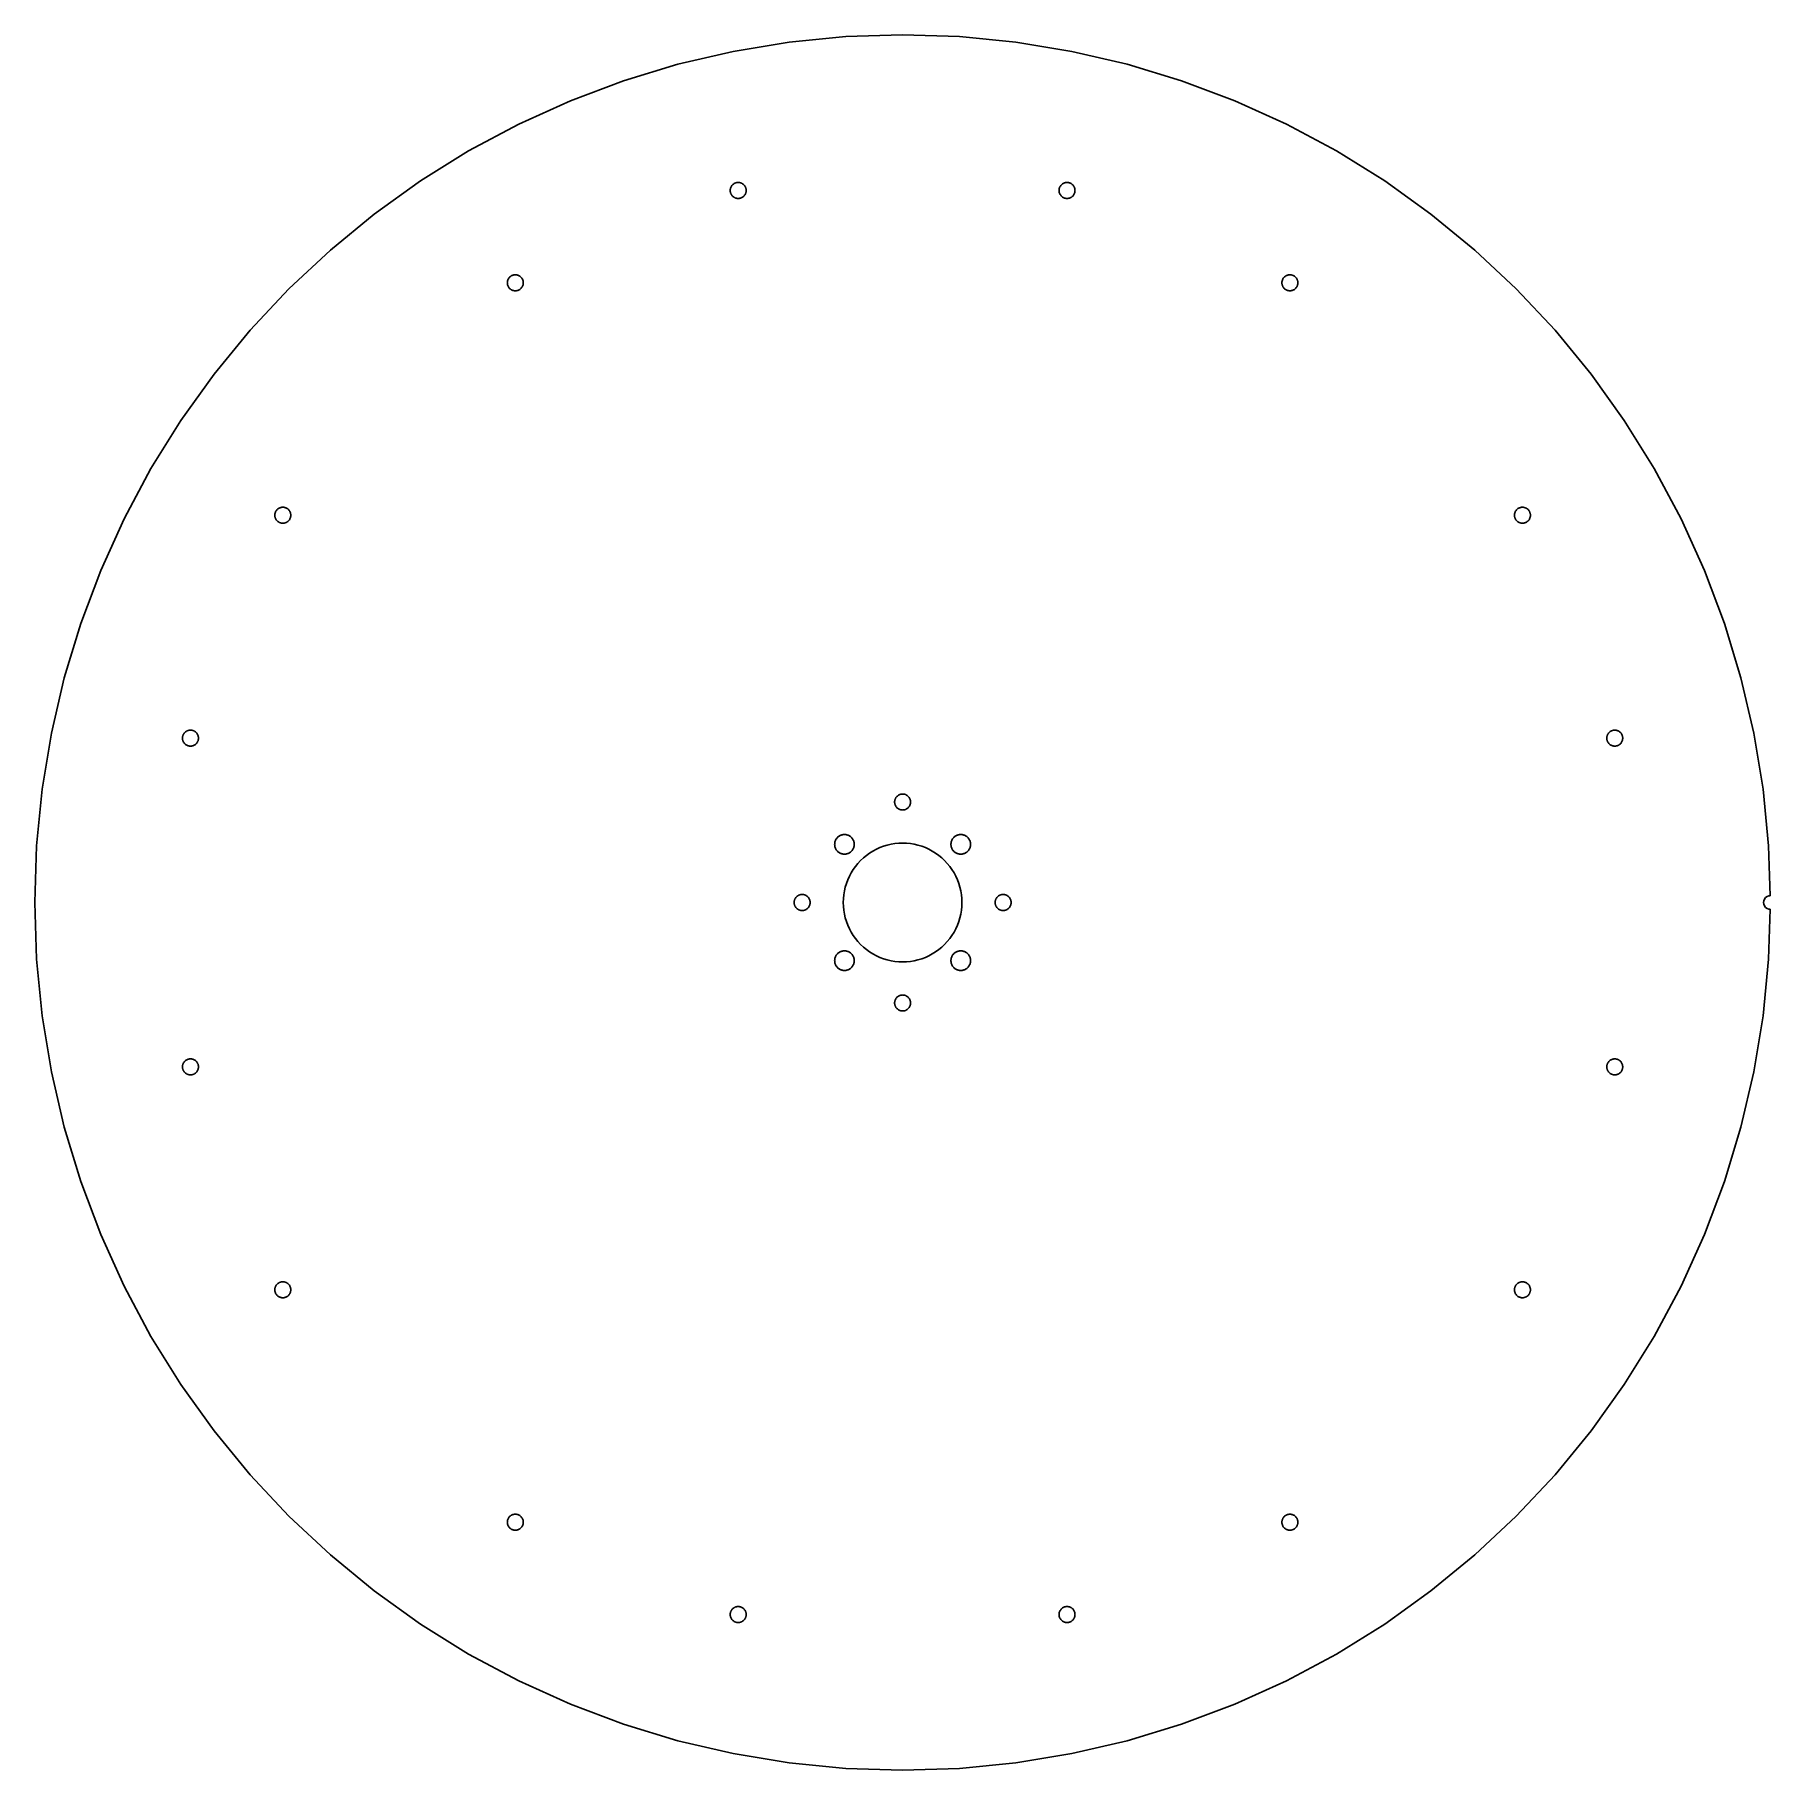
# Model space of a CAD drawing. Header units: metres. Extents: x -190 to 190, y -190 to 190.
import ezdxf

# ---------------------------------------------------------------- set-up
doc = ezdxf.new("R2010")
doc.units = ezdxf.units.M

msp = doc.modelspace()

# ---------------------------------------------------------------- linework, layer by layer
for p, q in [((0, 190), (-12.4266, 189.593)), ((12.4266, 189.593), (0, 190)), ((-37.0672, 186.349), (-49.1756, 183.526)), ((-24.8, 188.375), (-37.0672, 186.349)), ((-12.4266, 189.593), (-24.8, 188.375)), ((24.8, 188.375), (12.4266, 189.593)), ((37.0672, 186.349), (24.8, 188.375)), ((49.1756, 183.526), (37.0672, 186.349)), ((-49.1756, 183.526), (-61.0735, 179.917)), ((61.0735, 179.917), (49.1756, 183.526)), ((-61.0735, 179.917), (-72.7098, 175.537)), ((72.7098, 175.537), (61.0735, 179.917)), ((-72.7098, 175.537), (-84.0349, 170.406)), ((84.0349, 170.406), (72.7098, 175.537)), ((-84.0349, 170.406), (-95, 164.545)), ((95, 164.545), (84.0349, 170.406)), ((-95, 164.545), (-105.558, 157.979)), ((105.558, 157.979), (95, 164.545)), ((-105.558, 157.979), (-115.665, 150.737)), ((-37.7422, 155.899), (-37.7384, 156.014)), ((-37.7384, 155.785), (-37.7422, 155.899)), ((-37.7384, 156.014), (-37.7272, 156.128)), ((-37.7272, 156.128), (-37.7085, 156.241)), ((-37.7085, 156.241), (-37.6825, 156.352)), ((-37.6825, 156.352), (-37.6493, 156.462)), ((-37.6493, 156.462), (-37.6089, 156.569)), ((-37.6089, 156.569), (-37.5617, 156.673)), ((-37.5617, 156.673), (-37.5077, 156.774)), ((-37.5077, 156.774), (-37.4472, 156.871)), ((-37.4472, 156.871), (-37.3805, 156.965)), ((-37.3805, 156.965), (-37.3079, 157.053)), ((-37.3079, 157.053), (-37.2296, 157.137)), ((-37.2296, 157.137), (-37.146, 157.215)), ((-37.146, 157.215), (-37.0575, 157.288)), ((-37.0575, 157.288), (-36.9644, 157.354)), ((-36.9644, 157.354), (-36.8672, 157.415)), ((-36.8672, 157.415), (-36.7662, 157.469)), ((-36.7662, 157.469), (-36.6618, 157.516)), ((-36.6618, 157.516), (-36.5547, 157.556)), ((-36.5547, 157.556), (-36.4451, 157.59)), ((-36.4451, 157.59), (-36.3336, 157.616)), ((-36.3336, 157.616), (-36.2206, 157.634)), ((-36.2206, 157.634), (-36.1066, 157.645)), ((-36.1066, 157.645), (-35.9922, 157.649)), ((-35.9922, 157.649), (-35.8777, 157.645)), ((-35.8777, 157.645), (-35.7637, 157.634)), ((-35.7637, 157.634), (-35.6508, 157.616)), ((-35.6508, 157.616), (-35.5392, 157.59)), ((-35.5392, 157.59), (-35.4296, 157.556)), ((-35.4296, 157.556), (-35.3225, 157.516)), ((-35.3225, 157.516), (-35.2182, 157.469)), ((-35.2182, 157.469), (-35.1172, 157.415)), ((-35.1172, 157.415), (-35.0199, 157.354)), ((-35.0199, 157.354), (-34.9268, 157.288)), ((-34.9268, 157.288), (-34.8383, 157.215)), ((-34.8383, 157.215), (-34.7547, 157.137)), ((-34.7547, 157.137), (-34.6764, 157.053)), ((-34.6764, 157.053), (-34.6038, 156.965)), ((-34.6038, 156.965), (-34.5371, 156.871)), ((-34.5371, 156.871), (-34.4766, 156.774)), ((-34.4766, 156.774), (-34.4226, 156.673)), ((-34.4226, 156.673), (-34.3754, 156.569)), ((-34.3754, 156.569), (-34.335, 156.462)), ((-34.335, 156.462), (-34.3018, 156.352)), ((-34.3018, 156.352), (-34.2758, 156.241)), ((-34.2758, 156.241), (-34.2571, 156.128)), ((-34.2571, 156.128), (-34.2459, 156.014)), ((-34.2459, 156.014), (-34.2422, 155.899)), ((-34.2422, 155.899), (-34.2459, 155.785)), ((34.2422, 155.899), (34.2459, 156.014)), ((34.2459, 155.785), (34.2422, 155.899)), ((34.2459, 156.014), (34.2571, 156.128)), ((34.2571, 156.128), (34.2758, 156.241)), ((34.2758, 156.241), (34.3018, 156.352)), ((34.3018, 156.352), (34.335, 156.462)), ((34.335, 156.462), (34.3754, 156.569)), ((34.3754, 156.569), (34.4226, 156.673)), ((34.4226, 156.673), (34.4766, 156.774)), ((34.4766, 156.774), (34.5371, 156.871)), ((34.5371, 156.871), (34.6038, 156.965)), ((34.6038, 156.965), (34.6764, 157.053)), ((34.6764, 157.053), (34.7547, 157.137)), ((34.7547, 157.137), (34.8383, 157.215)), ((34.8383, 157.215), (34.9268, 157.288)), ((34.9268, 157.288), (35.0199, 157.354)), ((35.0199, 157.354), (35.1172, 157.415)), ((35.1172, 157.415), (35.2182, 157.469)), ((35.2182, 157.469), (35.3225, 157.516)), ((35.3225, 157.516), (35.4296, 157.556)), ((35.4296, 157.556), (35.5392, 157.59)), ((35.5392, 157.59), (35.6508, 157.616)), ((35.6508, 157.616), (35.7637, 157.634)), ((35.7637, 157.634), (35.8777, 157.645)), ((35.8777, 157.645), (35.9922, 157.649)), ((35.9922, 157.649), (36.1066, 157.645)), ((36.1066, 157.645), (36.2206, 157.634)), ((36.2206, 157.634), (36.3336, 157.616)), ((36.3336, 157.616), (36.4451, 157.59)), ((36.4451, 157.59), (36.5547, 157.556)), ((36.5547, 157.556), (36.6618, 157.516)), ((36.6618, 157.516), (36.7662, 157.469)), ((36.7662, 157.469), (36.8672, 157.415)), ((36.8672, 157.415), (36.9644, 157.354)), ((36.9644, 157.354), (37.0575, 157.288)), ((37.0575, 157.288), (37.146, 157.215)), ((37.146, 157.215), (37.2296, 157.137)), ((37.2296, 157.137), (37.3079, 157.053)), ((37.3079, 157.053), (37.3805, 156.965)), ((37.3805, 156.965), (37.4472, 156.871)), ((37.4472, 156.871), (37.5077, 156.774)), ((37.5077, 156.774), (37.5617, 156.673)), ((37.5617, 156.673), (37.6089, 156.569)), ((37.6089, 156.569), (37.6493, 156.462)), ((37.6493, 156.462), (37.6825, 156.352)), ((37.6825, 156.352), (37.7085, 156.241)), ((37.7085, 156.241), (37.7272, 156.128)), ((37.7272, 156.128), (37.7384, 156.014)), ((37.7384, 156.014), (37.7422, 155.899)), ((37.7422, 155.899), (37.7384, 155.785)), ((115.665, 150.737), (105.558, 157.979)), ((-37.7272, 155.671), (-37.7384, 155.785)), ((-37.7085, 155.558), (-37.7272, 155.671)), ((-37.6825, 155.446), (-37.7085, 155.558)), ((-37.6493, 155.337), (-37.6825, 155.446)), ((-37.6089, 155.23), (-37.6493, 155.337)), ((-37.5617, 155.125), (-37.6089, 155.23)), ((-37.5077, 155.024), (-37.5617, 155.125)), ((-37.4472, 154.927), (-37.5077, 155.024)), ((-37.3805, 154.834), (-37.4472, 154.927)), ((-37.3079, 154.745), (-37.3805, 154.834)), ((-37.2296, 154.662), (-37.3079, 154.745)), ((-37.146, 154.583), (-37.2296, 154.662)), ((-37.0575, 154.511), (-37.146, 154.583)), ((-36.9644, 154.444), (-37.0575, 154.511)), ((-36.8672, 154.384), (-36.9644, 154.444)), ((-36.7662, 154.33), (-36.8672, 154.384)), ((-36.6618, 154.282), (-36.7662, 154.33)), ((-36.5547, 154.242), (-36.6618, 154.282)), ((-36.4451, 154.209), (-36.5547, 154.242)), ((-36.3336, 154.183), (-36.4451, 154.209)), ((-36.2206, 154.164), (-36.3336, 154.183)), ((-36.1066, 154.153), (-36.2206, 154.164)), ((-35.9922, 154.149), (-36.1066, 154.153)), ((-35.8777, 154.153), (-35.9922, 154.149)), ((-35.7637, 154.164), (-35.8777, 154.153)), ((-35.6508, 154.183), (-35.7637, 154.164)), ((-35.5392, 154.209), (-35.6508, 154.183)), ((-35.4296, 154.242), (-35.5392, 154.209)), ((-35.3225, 154.282), (-35.4296, 154.242)), ((-35.2182, 154.33), (-35.3225, 154.282)), ((-35.1172, 154.384), (-35.2182, 154.33)), ((-35.0199, 154.444), (-35.1172, 154.384)), ((-34.9268, 154.511), (-35.0199, 154.444)), ((-34.8383, 154.583), (-34.9268, 154.511)), ((-34.7547, 154.662), (-34.8383, 154.583)), ((-34.6764, 154.745), (-34.7547, 154.662)), ((-34.6038, 154.834), (-34.6764, 154.745)), ((-34.5371, 154.927), (-34.6038, 154.834)), ((-34.4766, 155.024), (-34.5371, 154.927)), ((-34.4226, 155.125), (-34.4766, 155.024)), ((-34.3754, 155.23), (-34.4226, 155.125)), ((-34.335, 155.337), (-34.3754, 155.23)), ((-34.3018, 155.446), (-34.335, 155.337)), ((-34.2758, 155.558), (-34.3018, 155.446)), ((-34.2571, 155.671), (-34.2758, 155.558)), ((-34.2459, 155.785), (-34.2571, 155.671)), ((34.2571, 155.671), (34.2459, 155.785)), ((34.2758, 155.558), (34.2571, 155.671)), ((34.3018, 155.446), (34.2758, 155.558)), ((34.335, 155.337), (34.3018, 155.446)), ((34.3754, 155.23), (34.335, 155.337)), ((34.4226, 155.125), (34.3754, 155.23)), ((34.4766, 155.024), (34.4226, 155.125)), ((34.5371, 154.927), (34.4766, 155.024)), ((34.6038, 154.834), (34.5371, 154.927)), ((34.6764, 154.745), (34.6038, 154.834)), ((34.7547, 154.662), (34.6764, 154.745)), ((34.8383, 154.583), (34.7547, 154.662)), ((34.9268, 154.511), (34.8383, 154.583)), ((35.0199, 154.444), (34.9268, 154.511)), ((35.1172, 154.384), (35.0199, 154.444)), ((35.2182, 154.33), (35.1172, 154.384)), ((35.3225, 154.282), (35.2182, 154.33)), ((35.4296, 154.242), (35.3225, 154.282)), ((35.5392, 154.209), (35.4296, 154.242)), ((35.6508, 154.183), (35.5392, 154.209)), ((35.7637, 154.164), (35.6508, 154.183)), ((35.8777, 154.153), (35.7637, 154.164)), ((35.9922, 154.149), (35.8777, 154.153)), ((36.1066, 154.153), (35.9922, 154.149)), ((36.2206, 154.164), (36.1066, 154.153)), ((36.3336, 154.183), (36.2206, 154.164)), ((36.4451, 154.209), (36.3336, 154.183)), ((36.5547, 154.242), (36.4451, 154.209)), ((36.6618, 154.282), (36.5547, 154.242)), ((36.7662, 154.33), (36.6618, 154.282)), ((36.8672, 154.384), (36.7662, 154.33)), ((36.9644, 154.444), (36.8672, 154.384)), ((37.0575, 154.511), (36.9644, 154.444)), ((37.146, 154.583), (37.0575, 154.511)), ((37.2296, 154.662), (37.146, 154.583)), ((37.3079, 154.745), (37.2296, 154.662)), ((37.3805, 154.834), (37.3079, 154.745)), ((37.4472, 154.927), (37.3805, 154.834)), ((37.5077, 155.024), (37.4472, 154.927)), ((37.5617, 155.125), (37.5077, 155.024)), ((37.6089, 155.23), (37.5617, 155.125)), ((37.6493, 155.337), (37.6089, 155.23)), ((37.6825, 155.446), (37.6493, 155.337)), ((37.7085, 155.558), (37.6825, 155.446)), ((37.7272, 155.671), (37.7085, 155.558)), ((37.7384, 155.785), (37.7272, 155.671)), ((-115.665, 150.737), (-125.276, 142.85)), ((125.276, 142.85), (115.665, 150.737)), ((-125.276, 142.85), (-134.35, 134.35)), ((134.35, 134.35), (125.276, 142.85)), ((-86.1754, 136.753), (-86.1028, 136.842)), ((-86.1028, 136.842), (-86.0245, 136.925)), ((-86.0245, 136.925), (-85.9409, 137.003)), ((-85.9409, 137.003), (-85.8524, 137.076)), ((-85.8524, 137.076), (-85.7593, 137.143)), ((-85.7593, 137.143), (-85.6621, 137.203)), ((-85.6621, 137.203), (-85.5611, 137.257)), ((-85.5611, 137.257), (-85.4568, 137.304)), ((-85.4568, 137.304), (-85.3496, 137.345)), ((-85.3496, 137.345), (-85.24, 137.378)), ((-85.24, 137.378), (-85.1285, 137.404)), ((-85.1285, 137.404), (-85.0155, 137.423)), ((-85.0155, 137.423), (-84.9015, 137.434)), ((-84.9015, 137.434), (-84.7871, 137.438)), ((-84.7871, 137.438), (-84.6726, 137.434)), ((-84.6726, 137.434), (-84.5587, 137.423)), ((-84.5587, 137.423), (-84.4457, 137.404)), ((-84.4457, 137.404), (-84.3341, 137.378)), ((-84.3341, 137.378), (-84.2245, 137.345)), ((-84.2245, 137.345), (-84.1174, 137.304)), ((-84.1174, 137.304), (-84.0131, 137.257)), ((-84.0131, 137.257), (-83.9121, 137.203)), ((-83.9121, 137.203), (-83.8148, 137.143)), ((-83.8148, 137.143), (-83.7217, 137.076)), ((-83.7217, 137.076), (-83.6332, 137.003)), ((-83.6332, 137.003), (-83.5496, 136.925)), ((-83.5496, 136.925), (-83.4714, 136.842)), ((-83.4714, 136.842), (-83.3987, 136.753)), ((83.3987, 136.753), (83.4714, 136.842)), ((83.4714, 136.842), (83.5496, 136.925)), ((83.5496, 136.925), (83.6332, 137.003)), ((83.6332, 137.003), (83.7217, 137.076)), ((83.7217, 137.076), (83.8148, 137.143)), ((83.8148, 137.143), (83.9121, 137.203)), ((83.9121, 137.203), (84.0131, 137.257)), ((84.0131, 137.257), (84.1174, 137.304)), ((84.1174, 137.304), (84.2245, 137.345)), ((84.2245, 137.345), (84.3341, 137.378)), ((84.3341, 137.378), (84.4457, 137.404)), ((84.4457, 137.404), (84.5587, 137.423)), ((84.5587, 137.423), (84.6726, 137.434)), ((84.6726, 137.434), (84.7871, 137.438)), ((84.7871, 137.438), (84.9015, 137.434)), ((84.9015, 137.434), (85.0155, 137.423)), ((85.0155, 137.423), (85.1285, 137.404)), ((85.1285, 137.404), (85.24, 137.378)), ((85.24, 137.378), (85.3496, 137.345)), ((85.3496, 137.345), (85.4568, 137.304)), ((85.4568, 137.304), (85.5611, 137.257)), ((85.5611, 137.257), (85.6621, 137.203)), ((85.6621, 137.203), (85.7593, 137.143)), ((85.7593, 137.143), (85.8524, 137.076)), ((85.8524, 137.076), (85.9409, 137.003)), ((85.9409, 137.003), (86.0245, 136.925)), ((86.0245, 136.925), (86.1028, 136.842)), ((86.1028, 136.842), (86.1754, 136.753)), ((-134.35, 134.35), (-142.85, 125.276)), ((-86.5371, 135.688), (-86.5333, 135.802)), ((-86.5333, 135.573), (-86.5371, 135.688)), ((-86.5333, 135.802), (-86.5221, 135.916)), ((-86.5221, 135.459), (-86.5333, 135.573)), ((-86.5221, 135.916), (-86.5034, 136.029)), ((-86.5034, 135.346), (-86.5221, 135.459)), ((-86.5034, 136.029), (-86.4774, 136.141)), ((-86.4774, 135.235), (-86.5034, 135.346)), ((-86.4774, 136.141), (-86.4442, 136.25)), ((-86.4442, 135.125), (-86.4774, 135.235)), ((-86.4442, 136.25), (-86.4039, 136.357)), ((-86.4039, 135.018), (-86.4442, 135.125)), ((-86.4039, 136.357), (-86.3566, 136.462)), ((-86.3566, 134.914), (-86.4039, 135.018)), ((-86.3566, 136.462), (-86.3026, 136.563)), ((-86.3026, 134.813), (-86.3566, 134.914)), ((-86.3026, 136.563), (-86.2421, 136.66)), ((-86.2421, 134.715), (-86.3026, 134.813)), ((-86.2421, 136.66), (-86.1754, 136.753)), ((-86.1754, 134.622), (-86.2421, 134.715)), ((-86.1028, 134.534), (-86.1754, 134.622)), ((-86.0245, 134.45), (-86.1028, 134.534)), ((-85.9409, 134.372), (-86.0245, 134.45)), ((-85.8524, 134.299), (-85.9409, 134.372)), ((-85.7593, 134.233), (-85.8524, 134.299)), ((-85.6621, 134.172), (-85.7593, 134.233)), ((-85.5611, 134.118), (-85.6621, 134.172)), ((-85.4568, 134.071), (-85.5611, 134.118)), ((-85.3496, 134.031), (-85.4568, 134.071)), ((-85.24, 133.997), (-85.3496, 134.031)), ((-85.1285, 133.971), (-85.24, 133.997)), ((-85.0155, 133.953), (-85.1285, 133.971)), ((-84.9015, 133.941), (-85.0155, 133.953)), ((-84.7871, 133.938), (-84.9015, 133.941)), ((-84.6726, 133.941), (-84.7871, 133.938)), ((-84.5587, 133.953), (-84.6726, 133.941)), ((-84.4457, 133.971), (-84.5587, 133.953)), ((-84.3341, 133.997), (-84.4457, 133.971)), ((-84.2245, 134.031), (-84.3341, 133.997)), ((-84.1174, 134.071), (-84.2245, 134.031)), ((-84.0131, 134.118), (-84.1174, 134.071)), ((-83.9121, 134.172), (-84.0131, 134.118)), ((-83.8148, 134.233), (-83.9121, 134.172)), ((-83.7217, 134.299), (-83.8148, 134.233)), ((-83.6332, 134.372), (-83.7217, 134.299)), ((-83.5496, 134.45), (-83.6332, 134.372)), ((-83.4714, 134.534), (-83.5496, 134.45)), ((-83.3987, 134.622), (-83.4714, 134.534)), ((-83.3987, 136.753), (-83.332, 136.66)), ((-83.332, 134.715), (-83.3987, 134.622)), ((-83.332, 136.66), (-83.2715, 136.563)), ((-83.2715, 134.813), (-83.332, 134.715)), ((-83.2715, 136.563), (-83.2175, 136.462)), ((-83.2175, 134.914), (-83.2715, 134.813)), ((-83.2175, 136.462), (-83.1703, 136.357)), ((-83.1703, 135.018), (-83.2175, 134.914)), ((-83.1703, 136.357), (-83.1299, 136.25)), ((-83.1299, 135.125), (-83.1703, 135.018)), ((-83.1299, 136.25), (-83.0967, 136.141)), ((-83.0967, 135.235), (-83.1299, 135.125)), ((-83.0967, 136.141), (-83.0707, 136.029)), ((-83.0707, 135.346), (-83.0967, 135.235)), ((-83.0707, 136.029), (-83.052, 135.916)), ((-83.052, 135.459), (-83.0707, 135.346)), ((-83.052, 135.916), (-83.0408, 135.802)), ((-83.0408, 135.573), (-83.052, 135.459)), ((-83.0408, 135.802), (-83.0371, 135.688)), ((-83.0371, 135.688), (-83.0408, 135.573)), ((83.0371, 135.688), (83.0408, 135.802)), ((83.0408, 135.573), (83.0371, 135.688)), ((83.0408, 135.802), (83.052, 135.916)), ((83.052, 135.459), (83.0408, 135.573)), ((83.052, 135.916), (83.0707, 136.029)), ((83.0707, 135.346), (83.052, 135.459)), ((83.0707, 136.029), (83.0967, 136.141)), ((83.0967, 135.235), (83.0707, 135.346)), ((83.0967, 136.141), (83.1299, 136.25)), ((83.1299, 135.125), (83.0967, 135.235)), ((83.1299, 136.25), (83.1703, 136.357)), ((83.1703, 135.018), (83.1299, 135.125)), ((83.1703, 136.357), (83.2175, 136.462)), ((83.2175, 134.914), (83.1703, 135.018)), ((83.2175, 136.462), (83.2715, 136.563)), ((83.2715, 134.813), (83.2175, 134.914)), ((83.2715, 136.563), (83.332, 136.66)), ((83.332, 134.715), (83.2715, 134.813)), ((83.332, 136.66), (83.3987, 136.753)), ((83.3987, 134.622), (83.332, 134.715)), ((83.4714, 134.534), (83.3987, 134.622)), ((83.5496, 134.45), (83.4714, 134.534)), ((83.6332, 134.372), (83.5496, 134.45)), ((83.7217, 134.299), (83.6332, 134.372)), ((83.8148, 134.233), (83.7217, 134.299)), ((83.9121, 134.172), (83.8148, 134.233)), ((84.0131, 134.118), (83.9121, 134.172)), ((84.1174, 134.071), (84.0131, 134.118)), ((84.2245, 134.031), (84.1174, 134.071)), ((84.3341, 133.997), (84.2245, 134.031)), ((84.4457, 133.971), (84.3341, 133.997)), ((84.5587, 133.953), (84.4457, 133.971)), ((84.6726, 133.941), (84.5587, 133.953)), ((84.7871, 133.938), (84.6726, 133.941)), ((84.9015, 133.941), (84.7871, 133.938)), ((85.0155, 133.953), (84.9015, 133.941)), ((85.1285, 133.971), (85.0155, 133.953)), ((85.24, 133.997), (85.1285, 133.971)), ((85.3496, 134.031), (85.24, 133.997)), ((85.4568, 134.071), (85.3496, 134.031)), ((85.5611, 134.118), (85.4568, 134.071)), ((85.6621, 134.172), (85.5611, 134.118)), ((85.7593, 134.233), (85.6621, 134.172)), ((85.8524, 134.299), (85.7593, 134.233)), ((85.9409, 134.372), (85.8524, 134.299)), ((86.0245, 134.45), (85.9409, 134.372)), ((86.1028, 134.534), (86.0245, 134.45)), ((86.1754, 134.622), (86.1028, 134.534)), ((86.1754, 136.753), (86.2421, 136.66)), ((86.2421, 134.715), (86.1754, 134.622)), ((86.2421, 136.66), (86.3026, 136.563)), ((86.3026, 134.813), (86.2421, 134.715)), ((86.3026, 136.563), (86.3566, 136.462)), ((86.3566, 134.914), (86.3026, 134.813)), ((86.3566, 136.462), (86.4039, 136.357)), ((86.4039, 135.018), (86.3566, 134.914)), ((86.4039, 136.357), (86.4442, 136.25)), ((86.4442, 135.125), (86.4039, 135.018)), ((86.4442, 136.25), (86.4774, 136.141)), ((86.4774, 135.235), (86.4442, 135.125)), ((86.4774, 136.141), (86.5034, 136.029)), ((86.5034, 135.346), (86.4774, 135.235)), ((86.5034, 136.029), (86.5221, 135.916)), ((86.5221, 135.459), (86.5034, 135.346)), ((86.5221, 135.916), (86.5333, 135.802)), ((86.5333, 135.573), (86.5221, 135.459)), ((86.5333, 135.802), (86.5371, 135.688)), ((86.5371, 135.688), (86.5333, 135.573)), ((142.85, 125.276), (134.35, 134.35)), ((-142.85, 125.276), (-150.737, 115.665)), ((150.737, 115.665), (142.85, 125.276)), ((-150.737, 115.665), (-157.979, 105.558)), ((157.979, 105.558), (150.737, 115.665)), ((-157.979, 105.558), (-164.545, 95)), ((164.545, 95), (157.979, 105.558)), ((-164.545, 95), (-170.406, 84.0349)), ((170.406, 84.0349), (164.545, 95)), ((-170.406, 84.0349), (-175.537, 72.7098)), ((-137.438, 84.7871), (-137.434, 84.9015)), ((-137.434, 84.6726), (-137.438, 84.7871)), ((-137.434, 84.9015), (-137.423, 85.0155)), ((-137.423, 84.5587), (-137.434, 84.6726)), ((-137.423, 85.0155), (-137.404, 85.1285)), ((-137.404, 84.4457), (-137.423, 84.5587)), ((-137.404, 85.1285), (-137.378, 85.24)), ((-137.378, 84.3341), (-137.404, 84.4457)), ((-137.378, 85.24), (-137.345, 85.3496)), ((-137.345, 84.2245), (-137.378, 84.3341)), ((-137.345, 85.3496), (-137.304, 85.4568)), ((-137.304, 84.1174), (-137.345, 84.2245)), ((-137.304, 85.4568), (-137.257, 85.5611)), ((-137.257, 84.0131), (-137.304, 84.1174)), ((-137.257, 85.5611), (-137.203, 85.6621)), ((-137.203, 83.9121), (-137.257, 84.0131)), ((-137.203, 85.6621), (-137.143, 85.7593)), ((-137.143, 83.8148), (-137.203, 83.9121)), ((-137.143, 85.7593), (-137.076, 85.8524)), ((-137.076, 83.7217), (-137.143, 83.8148)), ((-137.076, 85.8524), (-137.003, 85.9409)), ((-137.003, 83.6332), (-137.076, 83.7217)), ((-137.003, 85.9409), (-136.925, 86.0245)), ((-136.925, 83.5496), (-137.003, 83.6332)), ((-136.925, 86.0245), (-136.842, 86.1028)), ((-136.842, 86.1028), (-136.753, 86.1754)), ((-136.753, 86.1754), (-136.66, 86.2421)), ((-136.66, 86.2421), (-136.563, 86.3026)), ((-136.563, 86.3026), (-136.462, 86.3566)), ((-136.462, 86.3566), (-136.357, 86.4039)), ((-136.357, 86.4039), (-136.25, 86.4442)), ((-136.25, 86.4442), (-136.141, 86.4774)), ((-136.141, 86.4774), (-136.029, 86.5034)), ((-136.029, 86.5034), (-135.916, 86.5221)), ((-135.916, 86.5221), (-135.802, 86.5333)), ((-135.802, 86.5333), (-135.688, 86.5371)), ((-135.688, 86.5371), (-135.573, 86.5333)), ((-135.573, 86.5333), (-135.459, 86.5221)), ((-135.459, 86.5221), (-135.346, 86.5034)), ((-135.346, 86.5034), (-135.235, 86.4774)), ((-135.235, 86.4774), (-135.125, 86.4442)), ((-135.125, 86.4442), (-135.018, 86.4039)), ((-135.018, 86.4039), (-134.914, 86.3566)), ((-134.914, 86.3566), (-134.813, 86.3026)), ((-134.813, 86.3026), (-134.715, 86.2421)), ((-134.715, 86.2421), (-134.622, 86.1754)), ((-134.622, 86.1754), (-134.534, 86.1028)), ((-134.534, 86.1028), (-134.45, 86.0245)), ((-134.45, 86.0245), (-134.372, 85.9409)), ((-134.372, 83.6332), (-134.45, 83.5496)), ((-134.372, 85.9409), (-134.299, 85.8524)), ((-134.299, 83.7217), (-134.372, 83.6332)), ((-134.299, 85.8524), (-134.233, 85.7593)), ((-134.233, 83.8148), (-134.299, 83.7217)), ((-134.233, 85.7593), (-134.172, 85.6621)), ((-134.172, 83.9121), (-134.233, 83.8148)), ((-134.172, 85.6621), (-134.118, 85.5611)), ((-134.118, 84.0131), (-134.172, 83.9121)), ((-134.118, 85.5611), (-134.071, 85.4568)), ((-134.071, 84.1174), (-134.118, 84.0131)), ((-134.071, 85.4568), (-134.031, 85.3496)), ((-134.031, 84.2245), (-134.071, 84.1174)), ((-134.031, 85.3496), (-133.997, 85.24)), ((-133.997, 84.3341), (-134.031, 84.2245)), ((-133.997, 85.24), (-133.971, 85.1285)), ((-133.971, 84.4457), (-133.997, 84.3341)), ((-133.971, 85.1285), (-133.953, 85.0155)), ((-133.953, 84.5587), (-133.971, 84.4457)), ((-133.953, 85.0155), (-133.941, 84.9015)), ((-133.941, 84.6726), (-133.953, 84.5587)), ((-133.941, 84.9015), (-133.938, 84.7871)), ((-133.938, 84.7871), (-133.941, 84.6726)), ((133.938, 84.7871), (133.941, 84.9015)), ((133.941, 84.6726), (133.938, 84.7871)), ((133.941, 84.9015), (133.953, 85.0155)), ((133.953, 84.5587), (133.941, 84.6726)), ((133.953, 85.0155), (133.971, 85.1285)), ((133.971, 84.4457), (133.953, 84.5587)), ((133.971, 85.1285), (133.997, 85.24)), ((133.997, 84.3341), (133.971, 84.4457)), ((133.997, 85.24), (134.031, 85.3496)), ((134.031, 84.2245), (133.997, 84.3341)), ((134.031, 85.3496), (134.071, 85.4568)), ((134.071, 84.1174), (134.031, 84.2245)), ((134.071, 85.4568), (134.118, 85.5611)), ((134.118, 84.0131), (134.071, 84.1174)), ((134.118, 85.5611), (134.172, 85.6621)), ((134.172, 83.9121), (134.118, 84.0131)), ((134.172, 85.6621), (134.233, 85.7593)), ((134.233, 83.8148), (134.172, 83.9121)), ((134.233, 85.7593), (134.299, 85.8524)), ((134.299, 83.7217), (134.233, 83.8148)), ((134.299, 85.8524), (134.372, 85.9409)), ((134.372, 83.6332), (134.299, 83.7217)), ((134.372, 85.9409), (134.45, 86.0245)), ((134.45, 83.5496), (134.372, 83.6332)), ((134.45, 86.0245), (134.534, 86.1028)), ((134.534, 86.1028), (134.622, 86.1754)), ((134.622, 86.1754), (134.715, 86.2421)), ((134.715, 86.2421), (134.813, 86.3026)), ((134.813, 86.3026), (134.914, 86.3566)), ((134.914, 86.3566), (135.018, 86.4039)), ((135.018, 86.4039), (135.125, 86.4442)), ((135.125, 86.4442), (135.235, 86.4774)), ((135.235, 86.4774), (135.346, 86.5034)), ((135.346, 86.5034), (135.459, 86.5221)), ((135.459, 86.5221), (135.573, 86.5333)), ((135.573, 86.5333), (135.688, 86.5371)), ((135.688, 86.5371), (135.802, 86.5333)), ((135.802, 86.5333), (135.916, 86.5221)), ((135.916, 86.5221), (136.029, 86.5034)), ((136.029, 86.5034), (136.141, 86.4774)), ((136.141, 86.4774), (136.25, 86.4442)), ((136.25, 86.4442), (136.357, 86.4039)), ((136.357, 86.4039), (136.462, 86.3566)), ((136.462, 86.3566), (136.563, 86.3026)), ((136.563, 86.3026), (136.66, 86.2421)), ((136.66, 86.2421), (136.753, 86.1754)), ((136.753, 86.1754), (136.842, 86.1028)), ((136.842, 86.1028), (136.925, 86.0245)), ((136.925, 86.0245), (137.003, 85.9409)), ((137.003, 83.6332), (136.925, 83.5496)), ((137.003, 85.9409), (137.076, 85.8524)), ((137.076, 83.7217), (137.003, 83.6332)), ((137.076, 85.8524), (137.143, 85.7593)), ((137.143, 83.8148), (137.076, 83.7217)), ((137.143, 85.7593), (137.203, 85.6621)), ((137.203, 83.9121), (137.143, 83.8148)), ((137.203, 85.6621), (137.257, 85.5611)), ((137.257, 84.0131), (137.203, 83.9121)), ((137.257, 85.5611), (137.304, 85.4568)), ((137.304, 84.1174), (137.257, 84.0131)), ((137.304, 85.4568), (137.345, 85.3496)), ((137.345, 84.2245), (137.304, 84.1174)), ((137.345, 85.3496), (137.378, 85.24)), ((137.378, 84.3341), (137.345, 84.2245)), ((137.378, 85.24), (137.404, 85.1285)), ((137.404, 84.4457), (137.378, 84.3341)), ((137.404, 85.1285), (137.423, 85.0155)), ((137.423, 84.5587), (137.404, 84.4457)), ((137.423, 85.0155), (137.434, 84.9015)), ((137.434, 84.6726), (137.423, 84.5587)), ((137.434, 84.9015), (137.438, 84.7871)), ((137.438, 84.7871), (137.434, 84.6726)), ((175.537, 72.7098), (170.406, 84.0349)), ((-136.842, 83.4714), (-136.925, 83.5496)), ((-136.753, 83.3987), (-136.842, 83.4714)), ((-136.66, 83.332), (-136.753, 83.3987)), ((-136.563, 83.2715), (-136.66, 83.332)), ((-136.462, 83.2175), (-136.563, 83.2715)), ((-136.357, 83.1703), (-136.462, 83.2175)), ((-136.25, 83.1299), (-136.357, 83.1703)), ((-136.141, 83.0967), (-136.25, 83.1299)), ((-136.029, 83.0707), (-136.141, 83.0967)), ((-135.916, 83.052), (-136.029, 83.0707)), ((-135.802, 83.0408), (-135.916, 83.052)), ((-135.688, 83.0371), (-135.802, 83.0408)), ((-135.573, 83.0408), (-135.688, 83.0371)), ((-135.459, 83.052), (-135.573, 83.0408)), ((-135.346, 83.0707), (-135.459, 83.052)), ((-135.235, 83.0967), (-135.346, 83.0707)), ((-135.125, 83.1299), (-135.235, 83.0967)), ((-135.018, 83.1703), (-135.125, 83.1299)), ((-134.914, 83.2175), (-135.018, 83.1703)), ((-134.813, 83.2715), (-134.914, 83.2175)), ((-134.715, 83.332), (-134.813, 83.2715)), ((-134.622, 83.3987), (-134.715, 83.332)), ((-134.534, 83.4714), (-134.622, 83.3987)), ((-134.45, 83.5496), (-134.534, 83.4714)), ((134.534, 83.4714), (134.45, 83.5496)), ((134.622, 83.3987), (134.534, 83.4714)), ((134.715, 83.332), (134.622, 83.3987)), ((134.813, 83.2715), (134.715, 83.332)), ((134.914, 83.2175), (134.813, 83.2715)), ((135.018, 83.1703), (134.914, 83.2175)), ((135.125, 83.1299), (135.018, 83.1703)), ((135.235, 83.0967), (135.125, 83.1299)), ((135.346, 83.0707), (135.235, 83.0967)), ((135.459, 83.052), (135.346, 83.0707)), ((135.573, 83.0408), (135.459, 83.052)), ((135.688, 83.0371), (135.573, 83.0408)), ((135.802, 83.0408), (135.688, 83.0371)), ((135.916, 83.052), (135.802, 83.0408)), ((136.029, 83.0707), (135.916, 83.052)), ((136.141, 83.0967), (136.029, 83.0707)), ((136.25, 83.1299), (136.141, 83.0967)), ((136.357, 83.1703), (136.25, 83.1299)), ((136.462, 83.2175), (136.357, 83.1703)), ((136.563, 83.2715), (136.462, 83.2175)), ((136.66, 83.332), (136.563, 83.2715)), ((136.753, 83.3987), (136.66, 83.332)), ((136.842, 83.4714), (136.753, 83.3987)), ((136.925, 83.5496), (136.842, 83.4714)), ((-175.537, 72.7098), (-179.917, 61.0735)), ((179.917, 61.0735), (175.537, 72.7098)), ((-179.917, 61.0735), (-183.526, 49.1756)), ((183.526, 49.1756), (179.917, 61.0735)), ((-183.526, 49.1756), (-186.349, 37.0672)), ((186.349, 37.0672), (183.526, 49.1756)), ((-186.349, 37.0672), (-188.375, 24.8)), ((-157.649, 35.9922), (-157.645, 36.1066)), ((-157.645, 35.8777), (-157.649, 35.9922)), ((-157.645, 36.1066), (-157.634, 36.2206)), ((-157.634, 35.7637), (-157.645, 35.8777)), ((-157.634, 36.2206), (-157.616, 36.3336)), ((-157.616, 35.6508), (-157.634, 35.7637)), ((-157.616, 36.3336), (-157.59, 36.4451)), ((-157.59, 35.5392), (-157.616, 35.6508)), ((-157.59, 36.4451), (-157.556, 36.5547)), ((-157.556, 35.4296), (-157.59, 35.5392)), ((-157.556, 36.5547), (-157.516, 36.6618)), ((-157.516, 35.3225), (-157.556, 35.4296)), ((-157.516, 36.6618), (-157.469, 36.7662)), ((-157.469, 35.2182), (-157.516, 35.3225)), ((-157.469, 36.7662), (-157.415, 36.8672)), ((-157.415, 35.1172), (-157.469, 35.2182)), ((-157.415, 36.8672), (-157.354, 36.9644)), ((-157.354, 35.0199), (-157.415, 35.1172)), ((-157.354, 36.9644), (-157.288, 37.0575)), ((-157.288, 34.9268), (-157.354, 35.0199)), ((-157.288, 37.0575), (-157.215, 37.146)), ((-157.215, 34.8383), (-157.288, 34.9268)), ((-157.215, 37.146), (-157.137, 37.2296)), ((-157.137, 34.7547), (-157.215, 34.8383)), ((-157.137, 37.2296), (-157.053, 37.3079)), ((-157.053, 34.6764), (-157.137, 34.7547)), ((-157.053, 37.3079), (-156.965, 37.3805)), ((-156.965, 34.6038), (-157.053, 34.6764)), ((-156.965, 37.3805), (-156.871, 37.4472)), ((-156.871, 34.5371), (-156.965, 34.6038)), ((-156.871, 37.4472), (-156.774, 37.5077)), ((-156.774, 34.4766), (-156.871, 34.5371)), ((-156.774, 37.5077), (-156.673, 37.5617)), ((-156.673, 34.4226), (-156.774, 34.4766)), ((-156.673, 37.5617), (-156.569, 37.6089)), ((-156.569, 34.3754), (-156.673, 34.4226)), ((-156.569, 37.6089), (-156.462, 37.6493)), ((-156.462, 34.335), (-156.569, 34.3754)), ((-156.462, 37.6493), (-156.352, 37.6825)), ((-156.352, 34.3018), (-156.462, 34.335)), ((-156.352, 37.6825), (-156.241, 37.7085)), ((-156.241, 34.2758), (-156.352, 34.3018)), ((-156.241, 37.7085), (-156.128, 37.7272)), ((-156.128, 34.2571), (-156.241, 34.2758)), ((-156.128, 37.7272), (-156.014, 37.7384)), ((-156.014, 34.2459), (-156.128, 34.2571)), ((-156.014, 37.7384), (-155.899, 37.7422)), ((-155.899, 34.2422), (-156.014, 34.2459)), ((-155.899, 37.7422), (-155.785, 37.7384)), ((-155.785, 34.2459), (-155.899, 34.2422)), ((-155.785, 37.7384), (-155.671, 37.7272)), ((-155.671, 34.2571), (-155.785, 34.2459)), ((-155.671, 37.7272), (-155.558, 37.7085)), ((-155.558, 34.2758), (-155.671, 34.2571)), ((-155.558, 37.7085), (-155.446, 37.6825)), ((-155.446, 34.3018), (-155.558, 34.2758)), ((-155.446, 37.6825), (-155.337, 37.6493)), ((-155.337, 34.335), (-155.446, 34.3018)), ((-155.337, 37.6493), (-155.23, 37.6089)), ((-155.23, 34.3754), (-155.337, 34.335)), ((-155.23, 37.6089), (-155.125, 37.5617)), ((-155.125, 34.4226), (-155.23, 34.3754)), ((-155.125, 37.5617), (-155.024, 37.5077)), ((-155.024, 34.4766), (-155.125, 34.4226)), ((-155.024, 37.5077), (-154.927, 37.4472)), ((-154.927, 34.5371), (-155.024, 34.4766)), ((-154.927, 37.4472), (-154.834, 37.3805)), ((-154.834, 34.6038), (-154.927, 34.5371)), ((-154.834, 37.3805), (-154.745, 37.3079)), ((-154.745, 34.6764), (-154.834, 34.6038)), ((-154.745, 37.3079), (-154.662, 37.2296)), ((-154.662, 34.7547), (-154.745, 34.6764)), ((-154.662, 37.2296), (-154.583, 37.146)), ((-154.583, 34.8383), (-154.662, 34.7547)), ((-154.583, 37.146), (-154.511, 37.0575)), ((-154.511, 34.9268), (-154.583, 34.8383)), ((-154.511, 37.0575), (-154.444, 36.9644)), ((-154.444, 35.0199), (-154.511, 34.9268)), ((-154.444, 36.9644), (-154.384, 36.8672)), ((-154.384, 35.1172), (-154.444, 35.0199)), ((-154.384, 36.8672), (-154.33, 36.7662)), ((-154.33, 35.2182), (-154.384, 35.1172)), ((-154.33, 36.7662), (-154.282, 36.6618)), ((-154.282, 35.3225), (-154.33, 35.2182)), ((-154.282, 36.6618), (-154.242, 36.5547)), ((-154.242, 35.4296), (-154.282, 35.3225)), ((-154.242, 36.5547), (-154.209, 36.4451)), ((-154.209, 35.5392), (-154.242, 35.4296)), ((-154.209, 36.4451), (-154.183, 36.3336)), ((-154.183, 35.6508), (-154.209, 35.5392)), ((-154.183, 36.3336), (-154.164, 36.2206)), ((-154.164, 35.7637), (-154.183, 35.6508)), ((-154.164, 36.2206), (-154.153, 36.1066)), ((-154.153, 35.8777), (-154.164, 35.7637)), ((-154.153, 36.1066), (-154.149, 35.9922)), ((-154.149, 35.9922), (-154.153, 35.8777)), ((154.149, 35.9922), (154.153, 36.1066)), ((154.153, 35.8777), (154.149, 35.9922)), ((154.153, 36.1066), (154.164, 36.2206)), ((154.164, 35.7637), (154.153, 35.8777)), ((154.164, 36.2206), (154.183, 36.3336)), ((154.183, 35.6508), (154.164, 35.7637)), ((154.183, 36.3336), (154.209, 36.4451)), ((154.209, 35.5392), (154.183, 35.6508)), ((154.209, 36.4451), (154.242, 36.5547)), ((154.242, 35.4296), (154.209, 35.5392)), ((154.242, 36.5547), (154.282, 36.6618)), ((154.282, 35.3225), (154.242, 35.4296)), ((154.282, 36.6618), (154.33, 36.7662)), ((154.33, 35.2182), (154.282, 35.3225)), ((154.33, 36.7662), (154.384, 36.8672)), ((154.384, 35.1172), (154.33, 35.2182)), ((154.384, 36.8672), (154.444, 36.9644)), ((154.444, 35.0199), (154.384, 35.1172)), ((154.444, 36.9644), (154.511, 37.0575)), ((154.511, 34.9268), (154.444, 35.0199)), ((154.511, 37.0575), (154.583, 37.146)), ((154.583, 34.8383), (154.511, 34.9268)), ((154.583, 37.146), (154.662, 37.2296)), ((154.662, 34.7547), (154.583, 34.8383)), ((154.662, 37.2296), (154.745, 37.3079)), ((154.745, 34.6764), (154.662, 34.7547)), ((154.745, 37.3079), (154.834, 37.3805)), ((154.834, 34.6038), (154.745, 34.6764)), ((154.834, 37.3805), (154.927, 37.4472)), ((154.927, 34.5371), (154.834, 34.6038)), ((154.927, 37.4472), (155.024, 37.5077)), ((155.024, 34.4766), (154.927, 34.5371)), ((155.024, 37.5077), (155.125, 37.5617)), ((155.125, 34.4226), (155.024, 34.4766)), ((155.125, 37.5617), (155.23, 37.6089)), ((155.23, 34.3754), (155.125, 34.4226)), ((155.23, 37.6089), (155.337, 37.6493)), ((155.337, 34.335), (155.23, 34.3754)), ((155.337, 37.6493), (155.446, 37.6825)), ((155.446, 34.3018), (155.337, 34.335)), ((155.446, 37.6825), (155.558, 37.7085)), ((155.558, 34.2758), (155.446, 34.3018)), ((155.558, 37.7085), (155.671, 37.7272)), ((155.671, 34.2571), (155.558, 34.2758)), ((155.671, 37.7272), (155.785, 37.7384)), ((155.785, 34.2459), (155.671, 34.2571)), ((155.785, 37.7384), (155.899, 37.7422)), ((155.899, 34.2422), (155.785, 34.2459)), ((155.899, 37.7422), (156.014, 37.7384)), ((156.014, 34.2459), (155.899, 34.2422)), ((156.014, 37.7384), (156.128, 37.7272)), ((156.128, 34.2571), (156.014, 34.2459)), ((156.128, 37.7272), (156.241, 37.7085)), ((156.241, 34.2758), (156.128, 34.2571)), ((156.241, 37.7085), (156.352, 37.6825)), ((156.352, 34.3018), (156.241, 34.2758)), ((156.352, 37.6825), (156.462, 37.6493)), ((156.462, 34.335), (156.352, 34.3018)), ((156.462, 37.6493), (156.569, 37.6089)), ((156.569, 34.3754), (156.462, 34.335)), ((156.569, 37.6089), (156.673, 37.5617)), ((156.673, 34.4226), (156.569, 34.3754)), ((156.673, 37.5617), (156.774, 37.5077)), ((156.774, 34.4766), (156.673, 34.4226)), ((156.774, 37.5077), (156.871, 37.4472)), ((156.871, 34.5371), (156.774, 34.4766)), ((156.871, 37.4472), (156.965, 37.3805)), ((156.965, 34.6038), (156.871, 34.5371)), ((156.965, 37.3805), (157.053, 37.3079)), ((157.053, 34.6764), (156.965, 34.6038)), ((157.053, 37.3079), (157.137, 37.2296)), ((157.137, 34.7547), (157.053, 34.6764)), ((157.137, 37.2296), (157.215, 37.146)), ((157.215, 34.8383), (157.137, 34.7547)), ((157.215, 37.146), (157.288, 37.0575)), ((157.288, 34.9268), (157.215, 34.8383)), ((157.288, 37.0575), (157.354, 36.9644)), ((157.354, 35.0199), (157.288, 34.9268)), ((157.354, 36.9644), (157.415, 36.8672)), ((157.415, 35.1172), (157.354, 35.0199)), ((157.415, 36.8672), (157.469, 36.7662)), ((157.469, 35.2182), (157.415, 35.1172)), ((157.469, 36.7662), (157.516, 36.6618)), ((157.516, 35.3225), (157.469, 35.2182)), ((157.516, 36.6618), (157.556, 36.5547)), ((157.556, 35.4296), (157.516, 35.3225)), ((157.556, 36.5547), (157.59, 36.4451)), ((157.59, 35.5392), (157.556, 35.4296)), ((157.59, 36.4451), (157.616, 36.3336)), ((157.616, 35.6508), (157.59, 35.5392)), ((157.616, 36.3336), (157.634, 36.2206)), ((157.634, 35.7637), (157.616, 35.6508)), ((157.634, 36.2206), (157.645, 36.1066)), ((157.645, 35.8777), (157.634, 35.7637)), ((157.645, 36.1066), (157.649, 35.9922)), ((157.649, 35.9922), (157.645, 35.8777)), ((188.375, 24.8), (186.349, 37.0672)), ((-188.375, 24.8), (-189.593, 12.4266)), ((-1.56952, 22.774), (-1.51553, 22.875)), ((-1.51553, 22.875), (-1.45506, 22.9722)), ((-1.45506, 22.9722), (-1.38837, 23.0653)), ((-1.38837, 23.0653), (-1.31572, 23.1539)), ((-1.31572, 23.1539), (-1.23743, 23.2374)), ((-1.23743, 23.2374), (-1.15385, 23.3157)), ((-1.15385, 23.3157), (-1.06532, 23.3884)), ((-1.06532, 23.3884), (-0.972244, 23.4551)), ((-0.972244, 23.4551), (-0.875, 23.5155)), ((-0.875, 23.5155), (-0.774002, 23.5695)), ((-0.774002, 23.5695), (-0.669693, 23.6168)), ((-0.669693, 23.6168), (-0.562515, 23.6571)), ((-0.562515, 23.6571), (-0.452927, 23.6904)), ((-0.452927, 23.6904), (-0.3414, 23.7164)), ((-0.3414, 23.7164), (-0.228409, 23.735)), ((-0.228409, 23.735), (-0.114441, 23.7462)), ((-0.114441, 23.7462), (0, 23.75)), ((0, 23.75), (0.114441, 23.7462)), ((0.114441, 23.7462), (0.228409, 23.735)), ((0.228409, 23.735), (0.3414, 23.7164)), ((0.3414, 23.7164), (0.452927, 23.6904)), ((0.452927, 23.6904), (0.562515, 23.6571)), ((0.562515, 23.6571), (0.669693, 23.6168)), ((0.669693, 23.6168), (0.774002, 23.5695)), ((0.774002, 23.5695), (0.875, 23.5155)), ((0.875, 23.5155), (0.972244, 23.4551)), ((0.972244, 23.4551), (1.06532, 23.3884)), ((1.06532, 23.3884), (1.15385, 23.3157)), ((1.15385, 23.3157), (1.23743, 23.2374)), ((1.23743, 23.2374), (1.31572, 23.1539)), ((1.31572, 23.1539), (1.38837, 23.0653)), ((1.38837, 23.0653), (1.45506, 22.9722)), ((1.45506, 22.9722), (1.51553, 22.875)), ((1.51553, 22.875), (1.56952, 22.774)), ((189.593, 12.4266), (188.375, 24.8)), ((-1.75, 22), (-1.74625, 22.1144)), ((-1.74625, 21.8855), (-1.75, 22)), ((-1.74625, 22.1144), (-1.73502, 22.2284)), ((-1.73502, 21.7716), (-1.74625, 21.8855)), ((-1.73502, 22.2284), (-1.71637, 22.3414)), ((-1.71637, 21.6586), (-1.73502, 21.7716)), ((-1.71637, 22.3414), (-1.69037, 22.4529)), ((-1.69037, 21.5471), (-1.71637, 21.6586)), ((-1.69037, 22.4529), (-1.65712, 22.5625)), ((-1.65712, 21.4375), (-1.69037, 21.5471)), ((-1.65712, 22.5625), (-1.61678, 22.6697)), ((-1.61678, 21.3303), (-1.65712, 21.4375)), ((-1.61678, 22.6697), (-1.56952, 22.774)), ((-1.56952, 21.226), (-1.61678, 21.3303)), ((-1.51553, 21.125), (-1.56952, 21.226)), ((-1.45506, 21.0277), (-1.51553, 21.125)), ((-1.38837, 20.9347), (-1.45506, 21.0277)), ((-1.31572, 20.8461), (-1.38837, 20.9347)), ((-1.23743, 20.7626), (-1.31572, 20.8461)), ((-1.15385, 20.6843), (-1.23743, 20.7626)), ((-1.06532, 20.6116), (-1.15385, 20.6843)), ((-0.972244, 20.5449), (-1.06532, 20.6116)), ((-0.875, 20.4845), (-0.972244, 20.5449)), ((-0.774002, 20.4305), (-0.875, 20.4845)), ((-0.669693, 20.3832), (-0.774002, 20.4305)), ((-0.562515, 20.3429), (-0.669693, 20.3832)), ((-0.452927, 20.3096), (-0.562515, 20.3429)), ((-0.3414, 20.2836), (-0.452927, 20.3096)), ((-0.228409, 20.265), (-0.3414, 20.2836)), ((-0.114441, 20.2537), (-0.228409, 20.265)), ((0, 20.25), (-0.114441, 20.2537)), ((0.114441, 20.2537), (0, 20.25)), ((0.228409, 20.265), (0.114441, 20.2537)), ((0.3414, 20.2836), (0.228409, 20.265)), ((0.452927, 20.3096), (0.3414, 20.2836)), ((0.562515, 20.3429), (0.452927, 20.3096)), ((0.669693, 20.3832), (0.562515, 20.3429)), ((0.774002, 20.4305), (0.669693, 20.3832)), ((0.875, 20.4845), (0.774002, 20.4305)), ((0.972244, 20.5449), (0.875, 20.4845)), ((1.06532, 20.6116), (0.972244, 20.5449)), ((1.15385, 20.6843), (1.06532, 20.6116)), ((1.23743, 20.7626), (1.15385, 20.6843)), ((1.31572, 20.8461), (1.23743, 20.7626)), ((1.38837, 20.9347), (1.31572, 20.8461)), ((1.45506, 21.0277), (1.38837, 20.9347)), ((1.51553, 21.125), (1.45506, 21.0277)), ((1.56952, 21.226), (1.51553, 21.125)), ((1.56952, 22.774), (1.61678, 22.6697)), ((1.61678, 21.3303), (1.56952, 21.226)), ((1.61678, 22.6697), (1.65712, 22.5625)), ((1.65712, 21.4375), (1.61678, 21.3303)), ((1.65712, 22.5625), (1.69037, 22.4529)), ((1.69037, 21.5471), (1.65712, 21.4375)), ((1.69037, 22.4529), (1.71637, 22.3414)), ((1.71637, 21.6586), (1.69037, 21.5471)), ((1.71637, 22.3414), (1.73502, 22.2284)), ((1.73502, 21.7716), (1.71637, 21.6586)), ((1.73502, 22.2284), (1.74625, 22.1144)), ((1.74625, 21.8855), (1.73502, 21.7716)), ((1.74625, 22.1144), (1.75, 22)), ((1.75, 22), (1.74625, 21.8855)), ((-189.593, 12.4266), (-190, 0)), ((-14.8779, 12.7279), (-14.8733, 12.8685)), ((-14.8733, 12.5873), (-14.8779, 12.7279)), ((-14.8733, 12.8685), (-14.8595, 13.0085)), ((-14.8595, 12.4473), (-14.8733, 12.5873)), ((-14.8595, 13.0085), (-14.8366, 13.1474)), ((-14.8366, 12.3085), (-14.8595, 12.4473)), ((-14.8366, 13.1474), (-14.8047, 13.2844)), ((-14.8047, 12.1714), (-14.8366, 12.3085)), ((-14.8047, 13.2844), (-14.7638, 13.419)), ((-14.7638, 12.0368), (-14.8047, 12.1714)), ((-14.7638, 13.419), (-14.7142, 13.5507)), ((-14.7142, 11.9052), (-14.7638, 12.0368)), ((-14.7142, 13.5507), (-14.6562, 13.6788)), ((-14.6562, 11.777), (-14.7142, 11.9052)), ((-14.6562, 13.6788), (-14.5899, 13.8029)), ((-14.5899, 11.6529), (-14.6562, 11.777)), ((-14.5899, 13.8029), (-14.5156, 13.9224)), ((-14.5156, 11.5334), (-14.5899, 11.6529)), ((-14.5156, 13.9224), (-14.4336, 14.0368)), ((-14.4336, 11.4191), (-14.5156, 11.5334)), ((-14.4336, 14.0368), (-14.3444, 14.1455)), ((-14.3444, 11.3103), (-14.4336, 11.4191)), ((-14.3444, 14.1455), (-14.2482, 14.2482)), ((-14.2482, 14.2482), (-14.1455, 14.3444)), ((-14.1455, 14.3444), (-14.0368, 14.4336)), ((-14.0368, 14.4336), (-13.9224, 14.5156)), ((-13.9224, 14.5156), (-13.8029, 14.5899)), ((-13.8029, 14.5899), (-13.6788, 14.6562)), ((-13.6788, 14.6562), (-13.5507, 14.7142)), ((-13.5507, 14.7142), (-13.419, 14.7638)), ((-13.419, 14.7638), (-13.2844, 14.8047)), ((-13.2844, 14.8047), (-13.1474, 14.8366)), ((-13.1474, 14.8366), (-13.0085, 14.8595)), ((-13.0085, 14.8595), (-12.8685, 14.8733)), ((-12.8685, 14.8733), (-12.7279, 14.8779)), ((-12.7279, 14.8779), (-12.5873, 14.8733)), ((-12.5873, 14.8733), (-12.4473, 14.8595)), ((-12.4473, 14.8595), (-12.3085, 14.8366)), ((-12.3085, 14.8366), (-12.1714, 14.8047)), ((-12.1714, 14.8047), (-12.0368, 14.7638)), ((-12.0368, 14.7638), (-11.9052, 14.7142)), ((-11.9052, 14.7142), (-11.777, 14.6562)), ((-11.777, 14.6562), (-11.6529, 14.5899)), ((-11.6529, 14.5899), (-11.5334, 14.5156)), ((-11.5334, 14.5156), (-11.4191, 14.4336)), ((-11.4191, 14.4336), (-11.3103, 14.3444)), ((-11.3103, 14.3444), (-11.2076, 14.2482)), ((-11.2076, 14.2482), (-11.1115, 14.1455)), ((-11.1115, 14.1455), (-11.0222, 14.0368)), ((-11.0222, 11.4191), (-11.1115, 11.3103)), ((-11.0222, 14.0368), (-10.9403, 13.9224)), ((-10.9403, 11.5334), (-11.0222, 11.4191)), ((-10.9403, 13.9224), (-10.866, 13.8029)), ((-10.866, 11.6529), (-10.9403, 11.5334)), ((-10.866, 13.8029), (-10.7996, 13.6788)), ((-10.7996, 11.777), (-10.866, 11.6529)), ((-10.7996, 13.6788), (-10.7416, 13.5507)), ((-10.7416, 11.9052), (-10.7996, 11.777)), ((-10.7416, 13.5507), (-10.692, 13.419)), ((-10.692, 12.0368), (-10.7416, 11.9052)), ((-10.692, 13.419), (-10.6512, 13.2844)), ((-10.6512, 12.1714), (-10.692, 12.0368)), ((-10.6512, 13.2844), (-10.6192, 13.1474)), ((-10.6192, 12.3085), (-10.6512, 12.1714)), ((-10.6192, 13.1474), (-10.5963, 13.0085)), ((-10.5963, 12.4473), (-10.6192, 12.3085)), ((-10.5963, 13.0085), (-10.5825, 12.8685)), ((-10.5825, 12.5873), (-10.5963, 12.4473)), ((-10.5825, 12.8685), (-10.5779, 12.7279)), ((-10.5779, 12.7279), (-10.5825, 12.5873)), ((-6.5, 11.2583), (-5.74974, 11.6593)), ((-5.74974, 11.6593), (-4.97488, 12.0104)), ((-4.97488, 12.0104), (-4.17871, 12.3101)), ((-4.17871, 12.3101), (-3.36464, 12.557)), ((-3.36464, 12.557), (-2.53616, 12.7502)), ((-2.53616, 12.7502), (-1.69684, 12.8888)), ((-1.69684, 12.8888), (-0.850235, 12.9722)), ((-0.850235, 12.9722), (0, 13)), ((0, 13), (0.850235, 12.9722)), ((0.850235, 12.9722), (1.69684, 12.8888)), ((1.69684, 12.8888), (2.53616, 12.7502)), ((2.53616, 12.7502), (3.36464, 12.557)), ((3.36464, 12.557), (4.17871, 12.3101)), ((4.17871, 12.3101), (4.97488, 12.0104)), ((4.97488, 12.0104), (5.74974, 11.6593)), ((5.74974, 11.6593), (6.5, 11.2583)), ((10.5779, 12.7279), (10.5825, 12.8685)), ((10.5825, 12.5873), (10.5779, 12.7279)), ((10.5825, 12.8685), (10.5963, 13.0085)), ((10.5963, 12.4473), (10.5825, 12.5873)), ((10.5963, 13.0085), (10.6192, 13.1474)), ((10.6192, 12.3085), (10.5963, 12.4473)), ((10.6192, 13.1474), (10.6512, 13.2844)), ((10.6512, 12.1714), (10.6192, 12.3085)), ((10.6512, 13.2844), (10.692, 13.419)), ((10.692, 12.0368), (10.6512, 12.1714)), ((10.692, 13.419), (10.7416, 13.5507)), ((10.7416, 11.9052), (10.692, 12.0368)), ((10.7416, 13.5507), (10.7996, 13.6788)), ((10.7996, 11.777), (10.7416, 11.9052)), ((10.7996, 13.6788), (10.866, 13.8029)), ((10.866, 11.6529), (10.7996, 11.777)), ((10.866, 13.8029), (10.9403, 13.9224)), ((10.9403, 11.5334), (10.866, 11.6529)), ((10.9403, 13.9224), (11.0222, 14.0368)), ((11.0222, 11.4191), (10.9403, 11.5334)), ((11.0222, 14.0368), (11.1115, 14.1455)), ((11.1115, 11.3103), (11.0222, 11.4191)), ((11.1115, 14.1455), (11.2076, 14.2482)), ((11.2076, 14.2482), (11.3103, 14.3444)), ((11.3103, 14.3444), (11.4191, 14.4336)), ((11.4191, 14.4336), (11.5334, 14.5156)), ((11.5334, 14.5156), (11.6529, 14.5899)), ((11.6529, 14.5899), (11.777, 14.6562)), ((11.777, 14.6562), (11.9052, 14.7142)), ((11.9052, 14.7142), (12.0368, 14.7638)), ((12.0368, 14.7638), (12.1714, 14.8047)), ((12.1714, 14.8047), (12.3085, 14.8366)), ((12.3085, 14.8366), (12.4473, 14.8595)), ((12.4473, 14.8595), (12.5873, 14.8733)), ((12.5873, 14.8733), (12.7279, 14.8779)), ((12.7279, 14.8779), (12.8685, 14.8733)), ((12.8685, 14.8733), (13.0085, 14.8595)), ((13.0085, 14.8595), (13.1474, 14.8366)), ((13.1474, 14.8366), (13.2844, 14.8047)), ((13.2844, 14.8047), (13.419, 14.7638)), ((13.419, 14.7638), (13.5507, 14.7142)), ((13.5507, 14.7142), (13.6788, 14.6562)), ((13.6788, 14.6562), (13.8029, 14.5899)), ((13.8029, 14.5899), (13.9224, 14.5156)), ((13.9224, 14.5156), (14.0368, 14.4336)), ((14.0368, 14.4336), (14.1455, 14.3444)), ((14.1455, 14.3444), (14.2482, 14.2482)), ((14.2482, 14.2482), (14.3444, 14.1455)), ((14.3444, 14.1455), (14.4336, 14.0368)), ((14.4336, 11.4191), (14.3444, 11.3103)), ((14.4336, 14.0368), (14.5156, 13.9224)), ((14.5156, 11.5334), (14.4336, 11.4191)), ((14.5156, 13.9224), (14.5899, 13.8029)), ((14.5899, 11.6529), (14.5156, 11.5334)), ((14.5899, 13.8029), (14.6562, 13.6788)), ((14.6562, 11.777), (14.5899, 11.6529)), ((14.6562, 13.6788), (14.7142, 13.5507)), ((14.7142, 11.9052), (14.6562, 11.777)), ((14.7142, 13.5507), (14.7638, 13.419)), ((14.7638, 12.0368), (14.7142, 11.9052)), ((14.7638, 13.419), (14.8047, 13.2844)), ((14.8047, 12.1714), (14.7638, 12.0368)), ((14.8047, 13.2844), (14.8366, 13.1474)), ((14.8366, 12.3085), (14.8047, 12.1714)), ((14.8366, 13.1474), (14.8595, 13.0085)), ((14.8595, 12.4473), (14.8366, 12.3085)), ((14.8595, 13.0085), (14.8733, 12.8685)), ((14.8733, 12.5873), (14.8595, 12.4473)), ((14.8733, 12.8685), (14.8779, 12.7279)), ((14.8779, 12.7279), (14.8733, 12.5873)), ((189.951, 1.49356), (189.593, 12.4266)), ((-14.2482, 11.2076), (-14.3444, 11.3103)), ((-14.1455, 11.1115), (-14.2482, 11.2076)), ((-14.0368, 11.0222), (-14.1455, 11.1115)), ((-13.9224, 10.9403), (-14.0368, 11.0222)), ((-13.8029, 10.866), (-13.9224, 10.9403)), ((-13.6788, 10.7996), (-13.8029, 10.866)), ((-13.5507, 10.7416), (-13.6788, 10.7996)), ((-13.419, 10.692), (-13.5507, 10.7416)), ((-13.2844, 10.6512), (-13.419, 10.692)), ((-13.1474, 10.6192), (-13.2844, 10.6512)), ((-13.0085, 10.5963), (-13.1474, 10.6192)), ((-12.8685, 10.5825), (-13.0085, 10.5963)), ((-12.7279, 10.5779), (-12.8685, 10.5825)), ((-12.5873, 10.5825), (-12.7279, 10.5779)), ((-12.4473, 10.5963), (-12.5873, 10.5825)), ((-12.3085, 10.6192), (-12.4473, 10.5963)), ((-12.1714, 10.6512), (-12.3085, 10.6192)), ((-12.0368, 10.692), (-12.1714, 10.6512)), ((-11.9052, 10.7416), (-12.0368, 10.692)), ((-11.777, 10.7996), (-11.9052, 10.7416)), ((-11.6529, 10.866), (-11.777, 10.7996)), ((-11.5334, 10.9403), (-11.6529, 10.866)), ((-11.4191, 11.0222), (-11.5334, 10.9403)), ((-11.3103, 11.1115), (-11.4191, 11.0222)), ((-11.2076, 11.2076), (-11.3103, 11.1115)), ((-11.1115, 11.3103), (-11.2076, 11.2076)), ((-10.8091, 7.22241), (-10.3136, 7.91389)), ((-10.3136, 7.91389), (-9.77391, 8.57149)), ((-9.77391, 8.57149), (-9.19238, 9.19238)), ((-9.19238, 9.19238), (-8.57149, 9.77391)), ((-8.57149, 9.77391), (-7.91389, 10.3136)), ((-7.91389, 10.3136), (-7.22241, 10.8091)), ((-7.22241, 10.8091), (-6.5, 11.2583)), ((6.5, 11.2583), (7.22241, 10.8091)), ((7.22241, 10.8091), (7.91389, 10.3136)), ((7.91389, 10.3136), (8.57149, 9.77391)), ((8.57149, 9.77391), (9.19238, 9.19238)), ((9.19238, 9.19238), (9.77391, 8.57149)), ((9.77391, 8.57149), (10.3136, 7.91389)), ((10.3136, 7.91389), (10.8091, 7.22241)), ((11.2076, 11.2076), (11.1115, 11.3103)), ((11.3103, 11.1115), (11.2076, 11.2076)), ((11.4191, 11.0222), (11.3103, 11.1115)), ((11.5334, 10.9403), (11.4191, 11.0222)), ((11.6529, 10.866), (11.5334, 10.9403)), ((11.777, 10.7996), (11.6529, 10.866)), ((11.9052, 10.7416), (11.777, 10.7996)), ((12.0368, 10.692), (11.9052, 10.7416)), ((12.1714, 10.6512), (12.0368, 10.692)), ((12.3085, 10.6192), (12.1714, 10.6512)), ((12.4473, 10.5963), (12.3085, 10.6192)), ((12.5873, 10.5825), (12.4473, 10.5963)), ((12.7279, 10.5779), (12.5873, 10.5825)), ((12.8685, 10.5825), (12.7279, 10.5779)), ((13.0085, 10.5963), (12.8685, 10.5825)), ((13.1474, 10.6192), (13.0085, 10.5963)), ((13.2844, 10.6512), (13.1474, 10.6192)), ((13.419, 10.692), (13.2844, 10.6512)), ((13.5507, 10.7416), (13.419, 10.692)), ((13.6788, 10.7996), (13.5507, 10.7416)), ((13.8029, 10.866), (13.6788, 10.7996)), ((13.9224, 10.9403), (13.8029, 10.866)), ((14.0368, 11.0222), (13.9224, 10.9403)), ((14.1455, 11.1115), (14.0368, 11.0222)), ((14.2482, 11.2076), (14.1455, 11.1115)), ((14.3444, 11.3103), (14.2482, 11.2076)), ((-12.557, 3.36464), (-12.3101, 4.17871)), ((-12.3101, 4.17871), (-12.0104, 4.97488)), ((-12.0104, 4.97488), (-11.6593, 5.74974)), ((-11.6593, 5.74974), (-11.2583, 6.5)), ((-11.2583, 6.5), (-10.8091, 7.22241)), ((10.8091, 7.22241), (11.2583, 6.5)), ((11.2583, 6.5), (11.6593, 5.74974)), ((11.6593, 5.74974), (12.0104, 4.97488)), ((12.0104, 4.97488), (12.3101, 4.17871)), ((12.3101, 4.17871), (12.557, 3.36464)), ((-190, 0), (-189.593, -12.4266)), ((-23.75, 0), (-23.7462, 0.114441)), ((-23.7462, -0.114441), (-23.75, 0)), ((-23.7462, 0.114441), (-23.735, 0.228409)), ((-23.735, 0.228409), (-23.7164, 0.3414)), ((-23.7164, 0.3414), (-23.6904, 0.452927)), ((-23.6904, 0.452927), (-23.6571, 0.562515)), ((-23.6571, 0.562515), (-23.6168, 0.669693)), ((-23.6168, 0.669693), (-23.5695, 0.774002)), ((-23.5695, 0.774002), (-23.5155, 0.875)), ((-23.5155, 0.875), (-23.4551, 0.972244)), ((-23.4551, 0.972244), (-23.3884, 1.06532)), ((-23.3884, 1.06532), (-23.3157, 1.15385)), ((-23.3157, 1.15385), (-23.2374, 1.23743)), ((-23.2374, 1.23743), (-23.1539, 1.31572)), ((-23.1539, 1.31572), (-23.0653, 1.38837)), ((-23.0653, 1.38837), (-22.9722, 1.45506)), ((-22.9722, 1.45506), (-22.875, 1.51553)), ((-22.875, 1.51553), (-22.774, 1.56952)), ((-22.774, 1.56952), (-22.6697, 1.61678)), ((-22.6697, 1.61678), (-22.5625, 1.65712)), ((-22.5625, 1.65712), (-22.4529, 1.69037)), ((-22.4529, 1.69037), (-22.3414, 1.71637)), ((-22.3414, 1.71637), (-22.2284, 1.73502)), ((-22.2284, 1.73502), (-22.1144, 1.74625)), ((-22.1144, 1.74625), (-22, 1.75)), ((-22, 1.75), (-21.8855, 1.74625)), ((-21.8855, 1.74625), (-21.7716, 1.73502)), ((-21.7716, 1.73502), (-21.6586, 1.71637)), ((-21.6586, 1.71637), (-21.5471, 1.69037)), ((-21.5471, 1.69037), (-21.4375, 1.65712)), ((-21.4375, 1.65712), (-21.3303, 1.61678)), ((-21.3303, 1.61678), (-21.226, 1.56952)), ((-21.226, 1.56952), (-21.125, 1.51553)), ((-21.125, 1.51553), (-21.0277, 1.45506)), ((-21.0277, 1.45506), (-20.9347, 1.38837)), ((-20.9347, 1.38837), (-20.8461, 1.31572)), ((-20.8461, 1.31572), (-20.7626, 1.23743)), ((-20.7626, 1.23743), (-20.6843, 1.15385)), ((-20.6843, 1.15385), (-20.6116, 1.06532)), ((-20.6116, 1.06532), (-20.5449, 0.972244)), ((-20.5449, 0.972244), (-20.4845, 0.875)), ((-20.4845, 0.875), (-20.4305, 0.774002)), ((-20.4305, 0.774002), (-20.3832, 0.669693)), ((-20.3832, 0.669693), (-20.3429, 0.562515)), ((-20.3429, 0.562515), (-20.3096, 0.452927)), ((-20.3096, 0.452927), (-20.2836, 0.3414)), ((-20.2836, 0.3414), (-20.265, 0.228409)), ((-20.265, 0.228409), (-20.2537, 0.114441)), ((-20.2537, 0.114441), (-20.25, 0)), ((-20.25, 0), (-20.2537, -0.114441)), ((-13, 0), (-12.9722, 0.850235)), ((-12.9722, -0.850235), (-13, 0)), ((-12.9722, 0.850235), (-12.8888, 1.69684)), ((-12.8888, 1.69684), (-12.7502, 2.53616)), ((-12.7502, 2.53616), (-12.557, 3.36464)), ((12.557, 3.36464), (12.7502, 2.53616)), ((12.7502, 2.53616), (12.8888, 1.69684)), ((12.8888, 1.69684), (12.9722, 0.850235)), ((12.9722, 0.850235), (13, 0)), ((13, 0), (12.9722, -0.850235)), ((20.25, 0), (20.2537, 0.114441)), ((20.2537, -0.114441), (20.25, 0)), ((20.2537, 0.114441), (20.265, 0.228409)), ((20.265, 0.228409), (20.2836, 0.3414)), ((20.2836, 0.3414), (20.3096, 0.452927)), ((20.3096, 0.452927), (20.3429, 0.562515)), ((20.3429, 0.562515), (20.3832, 0.669693)), ((20.3832, 0.669693), (20.4305, 0.774002)), ((20.4305, 0.774002), (20.4845, 0.875)), ((20.4845, 0.875), (20.5449, 0.972244)), ((20.5449, 0.972244), (20.6116, 1.06532)), ((20.6116, 1.06532), (20.6843, 1.15385)), ((20.6843, 1.15385), (20.7626, 1.23743)), ((20.7626, 1.23743), (20.8461, 1.31572)), ((20.8461, 1.31572), (20.9347, 1.38837)), ((20.9347, 1.38837), (21.0277, 1.45506)), ((21.0277, 1.45506), (21.125, 1.51553)), ((21.125, 1.51553), (21.226, 1.56952)), ((21.226, 1.56952), (21.3303, 1.61678)), ((21.3303, 1.61678), (21.4375, 1.65712)), ((21.4375, 1.65712), (21.5471, 1.69037)), ((21.5471, 1.69037), (21.6586, 1.71637)), ((21.6586, 1.71637), (21.7716, 1.73502)), ((21.7716, 1.73502), (21.8855, 1.74625)), ((21.8855, 1.74625), (22, 1.75)), ((22, 1.75), (22.1144, 1.74625)), ((22.1144, 1.74625), (22.2284, 1.73502)), ((22.2284, 1.73502), (22.3414, 1.71637)), ((22.3414, 1.71637), (22.4529, 1.69037)), ((22.4529, 1.69037), (22.5625, 1.65712)), ((22.5625, 1.65712), (22.6697, 1.61678)), ((22.6697, 1.61678), (22.774, 1.56952)), ((22.774, 1.56952), (22.875, 1.51553)), ((22.875, 1.51553), (22.9722, 1.45506)), ((22.9722, 1.45506), (23.0653, 1.38837)), ((23.0653, 1.38837), (23.1539, 1.31572)), ((23.1539, 1.31572), (23.2374, 1.23743)), ((23.2374, 1.23743), (23.3157, 1.15385)), ((23.3157, 1.15385), (23.3884, 1.06532)), ((23.3884, 1.06532), (23.4551, 0.972244)), ((23.4551, 0.972244), (23.5155, 0.875)), ((23.5155, 0.875), (23.5695, 0.774002)), ((23.5695, 0.774002), (23.6168, 0.669693)), ((23.6168, 0.669693), (23.6571, 0.562515)), ((23.6571, 0.562515), (23.6904, 0.452927)), ((23.6904, 0.452927), (23.7164, 0.3414)), ((23.7164, 0.3414), (23.735, 0.228409)), ((23.735, 0.228409), (23.7462, 0.114441)), ((23.7462, 0.114441), (23.75, 0)), ((23.75, 0), (23.7462, -0.114441)), ((188.5, 0), (188.551, 0.388214)), ((188.551, -0.388214), (188.5, 0)), ((188.551, 0.388214), (188.701, 0.75)), ((188.701, 0.75), (188.939, 1.06065)), ((188.939, 1.06065), (189.25, 1.29903)), ((189.25, 1.29903), (189.612, 1.44888)), ((189.612, 1.44888), (189.951, 1.49356)), ((-23.735, -0.228409), (-23.7462, -0.114441)), ((-23.7164, -0.3414), (-23.735, -0.228409)), ((-23.6904, -0.452927), (-23.7164, -0.3414)), ((-23.6571, -0.562515), (-23.6904, -0.452927)), ((-23.6168, -0.669693), (-23.6571, -0.562515)), ((-23.5695, -0.774002), (-23.6168, -0.669693)), ((-23.5155, -0.875), (-23.5695, -0.774002)), ((-23.4551, -0.972244), (-23.5155, -0.875)), ((-23.3884, -1.06532), (-23.4551, -0.972244)), ((-23.3157, -1.15385), (-23.3884, -1.06532)), ((-23.2374, -1.23743), (-23.3157, -1.15385)), ((-23.1539, -1.31572), (-23.2374, -1.23743)), ((-23.0653, -1.38837), (-23.1539, -1.31572)), ((-22.9722, -1.45506), (-23.0653, -1.38837)), ((-22.875, -1.51553), (-22.9722, -1.45506)), ((-22.774, -1.56952), (-22.875, -1.51553)), ((-22.6697, -1.61678), (-22.774, -1.56952)), ((-22.5625, -1.65712), (-22.6697, -1.61678)), ((-22.4529, -1.69037), (-22.5625, -1.65712)), ((-22.3414, -1.71637), (-22.4529, -1.69037)), ((-22.2284, -1.73502), (-22.3414, -1.71637)), ((-22.1144, -1.74625), (-22.2284, -1.73502)), ((-22, -1.75), (-22.1144, -1.74625)), ((-21.8855, -1.74625), (-22, -1.75)), ((-21.7716, -1.73502), (-21.8855, -1.74625)), ((-21.6586, -1.71637), (-21.7716, -1.73502)), ((-21.5471, -1.69037), (-21.6586, -1.71637)), ((-21.4375, -1.65712), (-21.5471, -1.69037)), ((-21.3303, -1.61678), (-21.4375, -1.65712)), ((-21.226, -1.56952), (-21.3303, -1.61678)), ((-21.125, -1.51553), (-21.226, -1.56952)), ((-21.0277, -1.45506), (-21.125, -1.51553)), ((-20.9347, -1.38837), (-21.0277, -1.45506)), ((-20.8461, -1.31572), (-20.9347, -1.38837)), ((-20.7626, -1.23743), (-20.8461, -1.31572)), ((-20.6843, -1.15385), (-20.7626, -1.23743)), ((-20.6116, -1.06532), (-20.6843, -1.15385)), ((-20.5449, -0.972244), (-20.6116, -1.06532)), ((-20.4845, -0.875), (-20.5449, -0.972244)), ((-20.4305, -0.774002), (-20.4845, -0.875)), ((-20.3832, -0.669693), (-20.4305, -0.774002)), ((-20.3429, -0.562515), (-20.3832, -0.669693)), ((-20.3096, -0.452927), (-20.3429, -0.562515)), ((-20.2836, -0.3414), (-20.3096, -0.452927)), ((-20.265, -0.228409), (-20.2836, -0.3414)), ((-20.2537, -0.114441), (-20.265, -0.228409)), ((-12.8888, -1.69684), (-12.9722, -0.850235)), ((-12.7502, -2.53616), (-12.8888, -1.69684)), ((-12.557, -3.36464), (-12.7502, -2.53616)), ((-12.3101, -4.17871), (-12.557, -3.36464)), ((12.557, -3.36464), (12.3101, -4.17871)), ((12.7502, -2.53616), (12.557, -3.36464)), ((12.8888, -1.69684), (12.7502, -2.53616)), ((12.9722, -0.850235), (12.8888, -1.69684)), ((20.265, -0.228409), (20.2537, -0.114441)), ((20.2836, -0.3414), (20.265, -0.228409)), ((20.3096, -0.452927), (20.2836, -0.3414)), ((20.3429, -0.562515), (20.3096, -0.452927)), ((20.3832, -0.669693), (20.3429, -0.562515)), ((20.4305, -0.774002), (20.3832, -0.669693)), ((20.4845, -0.875), (20.4305, -0.774002)), ((20.5449, -0.972244), (20.4845, -0.875)), ((20.6116, -1.06532), (20.5449, -0.972244)), ((20.6843, -1.15385), (20.6116, -1.06532)), ((20.7626, -1.23743), (20.6843, -1.15385)), ((20.8461, -1.31572), (20.7626, -1.23743)), ((20.9347, -1.38837), (20.8461, -1.31572)), ((21.0277, -1.45506), (20.9347, -1.38837)), ((21.125, -1.51553), (21.0277, -1.45506)), ((21.226, -1.56952), (21.125, -1.51553)), ((21.3303, -1.61678), (21.226, -1.56952)), ((21.4375, -1.65712), (21.3303, -1.61678)), ((21.5471, -1.69037), (21.4375, -1.65712)), ((21.6586, -1.71637), (21.5471, -1.69037)), ((21.7716, -1.73502), (21.6586, -1.71637)), ((21.8855, -1.74625), (21.7716, -1.73502)), ((22, -1.75), (21.8855, -1.74625)), ((22.1144, -1.74625), (22, -1.75)), ((22.2284, -1.73502), (22.1144, -1.74625)), ((22.3414, -1.71637), (22.2284, -1.73502)), ((22.4529, -1.69037), (22.3414, -1.71637)), ((22.5625, -1.65712), (22.4529, -1.69037)), ((22.6697, -1.61678), (22.5625, -1.65712)), ((22.774, -1.56952), (22.6697, -1.61678)), ((22.875, -1.51553), (22.774, -1.56952)), ((22.9722, -1.45506), (22.875, -1.51553)), ((23.0653, -1.38837), (22.9722, -1.45506)), ((23.1539, -1.31572), (23.0653, -1.38837)), ((23.2374, -1.23743), (23.1539, -1.31572)), ((23.3157, -1.15385), (23.2374, -1.23743)), ((23.3884, -1.06532), (23.3157, -1.15385)), ((23.4551, -0.972244), (23.3884, -1.06532)), ((23.5155, -0.875), (23.4551, -0.972244)), ((23.5695, -0.774002), (23.5155, -0.875)), ((23.6168, -0.669693), (23.5695, -0.774002)), ((23.6571, -0.562515), (23.6168, -0.669693)), ((23.6904, -0.452927), (23.6571, -0.562515)), ((23.7164, -0.3414), (23.6904, -0.452927)), ((23.735, -0.228409), (23.7164, -0.3414)), ((23.7462, -0.114441), (23.735, -0.228409)), ((188.701, -0.75), (188.551, -0.388214)), ((188.939, -1.06065), (188.701, -0.75)), ((189.25, -1.29903), (188.939, -1.06065)), ((189.612, -1.44888), (189.25, -1.29903)), ((189.593, -12.4266), (189.951, -1.49356)), ((189.951, -1.49356), (189.612, -1.44888)), ((-12.0104, -4.97488), (-12.3101, -4.17871)), ((-11.6593, -5.74974), (-12.0104, -4.97488)), ((-11.2583, -6.5), (-11.6593, -5.74974)), ((-10.8091, -7.22241), (-11.2583, -6.5)), ((-10.3136, -7.91389), (-10.8091, -7.22241)), ((10.8091, -7.22241), (10.3136, -7.91389)), ((11.2583, -6.5), (10.8091, -7.22241)), ((11.6593, -5.74974), (11.2583, -6.5)), ((12.0104, -4.97488), (11.6593, -5.74974)), ((12.3101, -4.17871), (12.0104, -4.97488)), ((-14.4336, -11.4191), (-14.3444, -11.3103)), ((-14.3444, -11.3103), (-14.2482, -11.2076)), ((-14.2482, -11.2076), (-14.1455, -11.1115)), ((-14.1455, -11.1115), (-14.0368, -11.0222)), ((-14.0368, -11.0222), (-13.9224, -10.9403)), ((-13.9224, -10.9403), (-13.8029, -10.866)), ((-13.8029, -10.866), (-13.6788, -10.7996)), ((-13.6788, -10.7996), (-13.5507, -10.7416)), ((-13.5507, -10.7416), (-13.419, -10.692)), ((-13.419, -10.692), (-13.2844, -10.6512)), ((-13.2844, -10.6512), (-13.1474, -10.6192)), ((-13.1474, -10.6192), (-13.0085, -10.5963)), ((-13.0085, -10.5963), (-12.8685, -10.5825)), ((-12.8685, -10.5825), (-12.7279, -10.5779)), ((-12.7279, -10.5779), (-12.5873, -10.5825)), ((-12.5873, -10.5825), (-12.4473, -10.5963)), ((-12.4473, -10.5963), (-12.3085, -10.6192)), ((-12.3085, -10.6192), (-12.1714, -10.6512)), ((-12.1714, -10.6512), (-12.0368, -10.692)), ((-12.0368, -10.692), (-11.9052, -10.7416)), ((-11.9052, -10.7416), (-11.777, -10.7996)), ((-11.777, -10.7996), (-11.6529, -10.866)), ((-11.6529, -10.866), (-11.5334, -10.9403)), ((-11.5334, -10.9403), (-11.4191, -11.0222)), ((-11.4191, -11.0222), (-11.3103, -11.1115)), ((-11.3103, -11.1115), (-11.2076, -11.2076)), ((-11.2076, -11.2076), (-11.1115, -11.3103)), ((-11.1115, -11.3103), (-11.0222, -11.4191)), ((-9.77391, -8.57149), (-10.3136, -7.91389)), ((-9.19238, -9.19238), (-9.77391, -8.57149)), ((-8.57149, -9.77391), (-9.19238, -9.19238)), ((-7.91389, -10.3136), (-8.57149, -9.77391)), ((-7.22241, -10.8091), (-7.91389, -10.3136)), ((-6.5, -11.2583), (-7.22241, -10.8091)), ((-5.74974, -11.6593), (-6.5, -11.2583)), ((6.5, -11.2583), (5.74974, -11.6593)), ((7.22241, -10.8091), (6.5, -11.2583)), ((7.91389, -10.3136), (7.22241, -10.8091)), ((8.57149, -9.77391), (7.91389, -10.3136)), ((9.19238, -9.19238), (8.57149, -9.77391)), ((9.77391, -8.57149), (9.19238, -9.19238)), ((10.3136, -7.91389), (9.77391, -8.57149)), ((11.0222, -11.4191), (11.1115, -11.3103)), ((11.1115, -11.3103), (11.2076, -11.2076)), ((11.2076, -11.2076), (11.3103, -11.1115)), ((11.3103, -11.1115), (11.4191, -11.0222)), ((11.4191, -11.0222), (11.5334, -10.9403)), ((11.5334, -10.9403), (11.6529, -10.866)), ((11.6529, -10.866), (11.777, -10.7996)), ((11.777, -10.7996), (11.9052, -10.7416)), ((11.9052, -10.7416), (12.0368, -10.692)), ((12.0368, -10.692), (12.1714, -10.6512)), ((12.1714, -10.6512), (12.3085, -10.6192)), ((12.3085, -10.6192), (12.4473, -10.5963)), ((12.4473, -10.5963), (12.5873, -10.5825)), ((12.5873, -10.5825), (12.7279, -10.5779)), ((12.7279, -10.5779), (12.8685, -10.5825)), ((12.8685, -10.5825), (13.0085, -10.5963)), ((13.0085, -10.5963), (13.1474, -10.6192)), ((13.1474, -10.6192), (13.2844, -10.6512)), ((13.2844, -10.6512), (13.419, -10.692)), ((13.419, -10.692), (13.5507, -10.7416)), ((13.5507, -10.7416), (13.6788, -10.7996)), ((13.6788, -10.7996), (13.8029, -10.866)), ((13.8029, -10.866), (13.9224, -10.9403)), ((13.9224, -10.9403), (14.0368, -11.0222)), ((14.0368, -11.0222), (14.1455, -11.1115)), ((14.1455, -11.1115), (14.2482, -11.2076)), ((14.2482, -11.2076), (14.3444, -11.3103)), ((14.3444, -11.3103), (14.4336, -11.4191)), ((-189.593, -12.4266), (-188.375, -24.8)), ((-14.8779, -12.7279), (-14.8733, -12.5873)), ((-14.8733, -12.8685), (-14.8779, -12.7279)), ((-14.8733, -12.5873), (-14.8595, -12.4473)), ((-14.8595, -13.0085), (-14.8733, -12.8685)), ((-14.8595, -12.4473), (-14.8366, -12.3085)), ((-14.8366, -13.1474), (-14.8595, -13.0085)), ((-14.8366, -12.3085), (-14.8047, -12.1714)), ((-14.8047, -13.2844), (-14.8366, -13.1474)), ((-14.8047, -12.1714), (-14.7638, -12.0368)), ((-14.7638, -13.419), (-14.8047, -13.2844)), ((-14.7638, -12.0368), (-14.7142, -11.9052)), ((-14.7142, -13.5507), (-14.7638, -13.419)), ((-14.7142, -11.9052), (-14.6562, -11.777)), ((-14.6562, -13.6788), (-14.7142, -13.5507)), ((-14.6562, -11.777), (-14.5899, -11.6529)), ((-14.5899, -13.8029), (-14.6562, -13.6788)), ((-14.5899, -11.6529), (-14.5156, -11.5334)), ((-14.5156, -13.9224), (-14.5899, -13.8029)), ((-14.5156, -11.5334), (-14.4336, -11.4191)), ((-14.4336, -14.0368), (-14.5156, -13.9224)), ((-14.3444, -14.1455), (-14.4336, -14.0368)), ((-14.2482, -14.2482), (-14.3444, -14.1455)), ((-14.1455, -14.3444), (-14.2482, -14.2482)), ((-14.0368, -14.4336), (-14.1455, -14.3444)), ((-13.9224, -14.5156), (-14.0368, -14.4336)), ((-13.8029, -14.5899), (-13.9224, -14.5156)), ((-13.6788, -14.6562), (-13.8029, -14.5899)), ((-13.5507, -14.7142), (-13.6788, -14.6562)), ((-13.419, -14.7638), (-13.5507, -14.7142)), ((-13.2844, -14.8047), (-13.419, -14.7638)), ((-13.1474, -14.8366), (-13.2844, -14.8047)), ((-13.0085, -14.8595), (-13.1474, -14.8366)), ((-12.8685, -14.8733), (-13.0085, -14.8595)), ((-12.7279, -14.8779), (-12.8685, -14.8733)), ((-12.5873, -14.8733), (-12.7279, -14.8779)), ((-12.4473, -14.8595), (-12.5873, -14.8733)), ((-12.3085, -14.8366), (-12.4473, -14.8595)), ((-12.1714, -14.8047), (-12.3085, -14.8366)), ((-12.0368, -14.7638), (-12.1714, -14.8047)), ((-11.9052, -14.7142), (-12.0368, -14.7638)), ((-11.777, -14.6562), (-11.9052, -14.7142)), ((-11.6529, -14.5899), (-11.777, -14.6562)), ((-11.5334, -14.5156), (-11.6529, -14.5899)), ((-11.4191, -14.4336), (-11.5334, -14.5156)), ((-11.3103, -14.3444), (-11.4191, -14.4336)), ((-11.2076, -14.2482), (-11.3103, -14.3444)), ((-11.1115, -14.1455), (-11.2076, -14.2482)), ((-11.0222, -14.0368), (-11.1115, -14.1455)), ((-11.0222, -11.4191), (-10.9403, -11.5334)), ((-10.9403, -13.9224), (-11.0222, -14.0368)), ((-10.9403, -11.5334), (-10.866, -11.6529)), ((-10.866, -13.8029), (-10.9403, -13.9224)), ((-10.866, -11.6529), (-10.7996, -11.777)), ((-10.7996, -13.6788), (-10.866, -13.8029)), ((-10.7996, -11.777), (-10.7416, -11.9052)), ((-10.7416, -13.5507), (-10.7996, -13.6788)), ((-10.7416, -11.9052), (-10.692, -12.0368)), ((-10.692, -13.419), (-10.7416, -13.5507)), ((-10.692, -12.0368), (-10.6512, -12.1714)), ((-10.6512, -13.2844), (-10.692, -13.419)), ((-10.6512, -12.1714), (-10.6192, -12.3085)), ((-10.6192, -13.1474), (-10.6512, -13.2844)), ((-10.6192, -12.3085), (-10.5963, -12.4473)), ((-10.5963, -13.0085), (-10.6192, -13.1474)), ((-10.5963, -12.4473), (-10.5825, -12.5873)), ((-10.5825, -12.8685), (-10.5963, -13.0085)), ((-10.5825, -12.5873), (-10.5779, -12.7279)), ((-10.5779, -12.7279), (-10.5825, -12.8685)), ((-4.97488, -12.0104), (-5.74974, -11.6593)), ((-4.17871, -12.3101), (-4.97488, -12.0104)), ((-3.36464, -12.557), (-4.17871, -12.3101)), ((-2.53616, -12.7502), (-3.36464, -12.557)), ((-1.69684, -12.8888), (-2.53616, -12.7502)), ((-0.850235, -12.9722), (-1.69684, -12.8888)), ((0, -13), (-0.850235, -12.9722)), ((0.850235, -12.9722), (0, -13)), ((1.69684, -12.8888), (0.850235, -12.9722)), ((2.53616, -12.7502), (1.69684, -12.8888)), ((3.36464, -12.557), (2.53616, -12.7502)), ((4.17871, -12.3101), (3.36464, -12.557)), ((4.97488, -12.0104), (4.17871, -12.3101)), ((5.74974, -11.6593), (4.97488, -12.0104)), ((10.5779, -12.7279), (10.5825, -12.5873)), ((10.5825, -12.8685), (10.5779, -12.7279)), ((10.5825, -12.5873), (10.5963, -12.4473)), ((10.5963, -13.0085), (10.5825, -12.8685)), ((10.5963, -12.4473), (10.6192, -12.3085)), ((10.6192, -13.1474), (10.5963, -13.0085)), ((10.6192, -12.3085), (10.6512, -12.1714)), ((10.6512, -13.2844), (10.6192, -13.1474)), ((10.6512, -12.1714), (10.692, -12.0368)), ((10.692, -13.419), (10.6512, -13.2844)), ((10.692, -12.0368), (10.7416, -11.9052)), ((10.7416, -13.5507), (10.692, -13.419)), ((10.7416, -11.9052), (10.7996, -11.777)), ((10.7996, -13.6788), (10.7416, -13.5507)), ((10.7996, -11.777), (10.866, -11.6529)), ((10.866, -13.8029), (10.7996, -13.6788)), ((10.866, -11.6529), (10.9403, -11.5334)), ((10.9403, -13.9224), (10.866, -13.8029)), ((10.9403, -11.5334), (11.0222, -11.4191)), ((11.0222, -14.0368), (10.9403, -13.9224)), ((11.1115, -14.1455), (11.0222, -14.0368)), ((11.2076, -14.2482), (11.1115, -14.1455)), ((11.3103, -14.3444), (11.2076, -14.2482)), ((11.4191, -14.4336), (11.3103, -14.3444)), ((11.5334, -14.5156), (11.4191, -14.4336)), ((11.6529, -14.5899), (11.5334, -14.5156)), ((11.777, -14.6562), (11.6529, -14.5899)), ((11.9052, -14.7142), (11.777, -14.6562)), ((12.0368, -14.7638), (11.9052, -14.7142)), ((12.1714, -14.8047), (12.0368, -14.7638)), ((12.3085, -14.8366), (12.1714, -14.8047)), ((12.4473, -14.8595), (12.3085, -14.8366)), ((12.5873, -14.8733), (12.4473, -14.8595)), ((12.7279, -14.8779), (12.5873, -14.8733)), ((12.8685, -14.8733), (12.7279, -14.8779)), ((13.0085, -14.8595), (12.8685, -14.8733)), ((13.1474, -14.8366), (13.0085, -14.8595)), ((13.2844, -14.8047), (13.1474, -14.8366)), ((13.419, -14.7638), (13.2844, -14.8047)), ((13.5507, -14.7142), (13.419, -14.7638)), ((13.6788, -14.6562), (13.5507, -14.7142)), ((13.8029, -14.5899), (13.6788, -14.6562)), ((13.9224, -14.5156), (13.8029, -14.5899)), ((14.0368, -14.4336), (13.9224, -14.5156)), ((14.1455, -14.3444), (14.0368, -14.4336)), ((14.2482, -14.2482), (14.1455, -14.3444)), ((14.3444, -14.1455), (14.2482, -14.2482)), ((14.4336, -14.0368), (14.3444, -14.1455)), ((14.4336, -11.4191), (14.5156, -11.5334)), ((14.5156, -13.9224), (14.4336, -14.0368)), ((14.5156, -11.5334), (14.5899, -11.6529)), ((14.5899, -13.8029), (14.5156, -13.9224)), ((14.5899, -11.6529), (14.6562, -11.777)), ((14.6562, -13.6788), (14.5899, -13.8029)), ((14.6562, -11.777), (14.7142, -11.9052)), ((14.7142, -13.5507), (14.6562, -13.6788)), ((14.7142, -11.9052), (14.7638, -12.0368)), ((14.7638, -13.419), (14.7142, -13.5507)), ((14.7638, -12.0368), (14.8047, -12.1714)), ((14.8047, -13.2844), (14.7638, -13.419)), ((14.8047, -12.1714), (14.8366, -12.3085)), ((14.8366, -13.1474), (14.8047, -13.2844)), ((14.8366, -12.3085), (14.8595, -12.4473)), ((14.8595, -13.0085), (14.8366, -13.1474)), ((14.8595, -12.4473), (14.8733, -12.5873)), ((14.8733, -12.8685), (14.8595, -13.0085)), ((14.8733, -12.5873), (14.8779, -12.7279)), ((14.8779, -12.7279), (14.8733, -12.8685)), ((188.375, -24.8), (189.593, -12.4266)), ((-1.75, -22), (-1.74625, -21.8855)), ((-1.74625, -22.1144), (-1.75, -22)), ((-1.74625, -21.8855), (-1.73502, -21.7716)), ((-1.73502, -22.2284), (-1.74625, -22.1144)), ((-1.73502, -21.7716), (-1.71637, -21.6586)), ((-1.71637, -22.3414), (-1.73502, -22.2284)), ((-1.71637, -21.6586), (-1.69037, -21.5471)), ((-1.69037, -22.4529), (-1.71637, -22.3414)), ((-1.69037, -21.5471), (-1.65712, -21.4375)), ((-1.65712, -22.5625), (-1.69037, -22.4529)), ((-1.65712, -21.4375), (-1.61678, -21.3303)), ((-1.61678, -22.6697), (-1.65712, -22.5625)), ((-1.61678, -21.3303), (-1.56952, -21.226)), ((-1.56952, -22.774), (-1.61678, -22.6697)), ((-1.56952, -21.226), (-1.51553, -21.125)), ((-1.51553, -22.875), (-1.56952, -22.774)), ((-1.51553, -21.125), (-1.45506, -21.0277)), ((-1.45506, -21.0277), (-1.38837, -20.9347)), ((-1.38837, -20.9347), (-1.31572, -20.8461)), ((-1.31572, -20.8461), (-1.23743, -20.7626)), ((-1.23743, -20.7626), (-1.15385, -20.6843)), ((-1.15385, -20.6843), (-1.06532, -20.6116)), ((-1.06532, -20.6116), (-0.972244, -20.5449)), ((-0.972244, -20.5449), (-0.875, -20.4845)), ((-0.875, -20.4845), (-0.774002, -20.4305)), ((-0.774002, -20.4305), (-0.669693, -20.3832)), ((-0.669693, -20.3832), (-0.562515, -20.3429)), ((-0.562515, -20.3429), (-0.452927, -20.3096)), ((-0.452927, -20.3096), (-0.3414, -20.2836)), ((-0.3414, -20.2836), (-0.228409, -20.265)), ((-0.228409, -20.265), (-0.114441, -20.2537)), ((-0.114441, -20.2537), (0, -20.25)), ((0, -20.25), (0.114441, -20.2537)), ((0.114441, -20.2537), (0.228409, -20.265)), ((0.228409, -20.265), (0.3414, -20.2836)), ((0.3414, -20.2836), (0.452927, -20.3096)), ((0.452927, -20.3096), (0.562515, -20.3429)), ((0.562515, -20.3429), (0.669693, -20.3832)), ((0.669693, -20.3832), (0.774002, -20.4305)), ((0.774002, -20.4305), (0.875, -20.4845)), ((0.875, -20.4845), (0.972244, -20.5449)), ((0.972244, -20.5449), (1.06532, -20.6116)), ((1.06532, -20.6116), (1.15385, -20.6843)), ((1.15385, -20.6843), (1.23743, -20.7626)), ((1.23743, -20.7626), (1.31572, -20.8461)), ((1.31572, -20.8461), (1.38837, -20.9347)), ((1.38837, -20.9347), (1.45506, -21.0277)), ((1.45506, -21.0277), (1.51553, -21.125)), ((1.51553, -21.125), (1.56952, -21.226)), ((1.56952, -22.774), (1.51553, -22.875)), ((1.56952, -21.226), (1.61678, -21.3303)), ((1.61678, -22.6697), (1.56952, -22.774)), ((1.61678, -21.3303), (1.65712, -21.4375)), ((1.65712, -22.5625), (1.61678, -22.6697)), ((1.65712, -21.4375), (1.69037, -21.5471)), ((1.69037, -22.4529), (1.65712, -22.5625)), ((1.69037, -21.5471), (1.71637, -21.6586)), ((1.71637, -22.3414), (1.69037, -22.4529)), ((1.71637, -21.6586), (1.73502, -21.7716)), ((1.73502, -22.2284), (1.71637, -22.3414)), ((1.73502, -21.7716), (1.74625, -21.8855)), ((1.74625, -22.1144), (1.73502, -22.2284)), ((1.74625, -21.8855), (1.75, -22)), ((1.75, -22), (1.74625, -22.1144)), ((-188.375, -24.8), (-186.349, -37.0672)), ((-1.45506, -22.9722), (-1.51553, -22.875)), ((-1.38837, -23.0653), (-1.45506, -22.9722)), ((-1.31572, -23.1539), (-1.38837, -23.0653)), ((-1.23743, -23.2374), (-1.31572, -23.1539)), ((-1.15385, -23.3157), (-1.23743, -23.2374)), ((-1.06532, -23.3884), (-1.15385, -23.3157)), ((-0.972244, -23.4551), (-1.06532, -23.3884)), ((-0.875, -23.5155), (-0.972244, -23.4551)), ((-0.774002, -23.5695), (-0.875, -23.5155)), ((-0.669693, -23.6168), (-0.774002, -23.5695)), ((-0.562515, -23.6571), (-0.669693, -23.6168)), ((-0.452927, -23.6904), (-0.562515, -23.6571)), ((-0.3414, -23.7164), (-0.452927, -23.6904)), ((-0.228409, -23.735), (-0.3414, -23.7164)), ((-0.114441, -23.7462), (-0.228409, -23.735)), ((0, -23.75), (-0.114441, -23.7462)), ((0.114441, -23.7462), (0, -23.75)), ((0.228409, -23.735), (0.114441, -23.7462)), ((0.3414, -23.7164), (0.228409, -23.735)), ((0.452927, -23.6904), (0.3414, -23.7164)), ((0.562515, -23.6571), (0.452927, -23.6904)), ((0.669693, -23.6168), (0.562515, -23.6571)), ((0.774002, -23.5695), (0.669693, -23.6168)), ((0.875, -23.5155), (0.774002, -23.5695)), ((0.972244, -23.4551), (0.875, -23.5155)), ((1.06532, -23.3884), (0.972244, -23.4551)), ((1.15385, -23.3157), (1.06532, -23.3884)), ((1.23743, -23.2374), (1.15385, -23.3157)), ((1.31572, -23.1539), (1.23743, -23.2374)), ((1.38837, -23.0653), (1.31572, -23.1539)), ((1.45506, -22.9722), (1.38837, -23.0653)), ((1.51553, -22.875), (1.45506, -22.9722)), ((186.349, -37.0672), (188.375, -24.8)), ((-186.349, -37.0672), (-183.526, -49.1756)), ((-157.649, -35.9922), (-157.645, -35.8777)), ((-157.645, -36.1066), (-157.649, -35.9922)), ((-157.645, -35.8777), (-157.634, -35.7637)), ((-157.634, -36.2206), (-157.645, -36.1066)), ((-157.634, -35.7637), (-157.616, -35.6508)), ((-157.616, -36.3336), (-157.634, -36.2206)), ((-157.616, -35.6508), (-157.59, -35.5392)), ((-157.59, -36.4451), (-157.616, -36.3336)), ((-157.59, -35.5392), (-157.556, -35.4296)), ((-157.556, -36.5547), (-157.59, -36.4451)), ((-157.556, -35.4296), (-157.516, -35.3225)), ((-157.516, -36.6618), (-157.556, -36.5547)), ((-157.516, -35.3225), (-157.469, -35.2182)), ((-157.469, -36.7662), (-157.516, -36.6618)), ((-157.469, -35.2182), (-157.415, -35.1172)), ((-157.415, -36.8672), (-157.469, -36.7662)), ((-157.415, -35.1172), (-157.354, -35.0199)), ((-157.354, -36.9644), (-157.415, -36.8672)), ((-157.354, -35.0199), (-157.288, -34.9268)), ((-157.288, -37.0575), (-157.354, -36.9644)), ((-157.288, -34.9268), (-157.215, -34.8383)), ((-157.215, -37.146), (-157.288, -37.0575)), ((-157.215, -34.8383), (-157.137, -34.7547)), ((-157.137, -37.2296), (-157.215, -37.146)), ((-157.137, -34.7547), (-157.053, -34.6764)), ((-157.053, -37.3079), (-157.137, -37.2296)), ((-157.053, -34.6764), (-156.965, -34.6038)), ((-156.965, -37.3805), (-157.053, -37.3079)), ((-156.965, -34.6038), (-156.871, -34.5371)), ((-156.871, -37.4472), (-156.965, -37.3805)), ((-156.871, -34.5371), (-156.774, -34.4766)), ((-156.774, -37.5077), (-156.871, -37.4472)), ((-156.774, -34.4766), (-156.673, -34.4226)), ((-156.673, -37.5617), (-156.774, -37.5077)), ((-156.673, -34.4226), (-156.569, -34.3754)), ((-156.569, -37.6089), (-156.673, -37.5617)), ((-156.569, -34.3754), (-156.462, -34.335)), ((-156.462, -37.6493), (-156.569, -37.6089)), ((-156.462, -34.335), (-156.352, -34.3018)), ((-156.352, -37.6825), (-156.462, -37.6493)), ((-156.352, -34.3018), (-156.241, -34.2758)), ((-156.241, -37.7085), (-156.352, -37.6825)), ((-156.241, -34.2758), (-156.128, -34.2571)), ((-156.128, -37.7272), (-156.241, -37.7085)), ((-156.128, -34.2571), (-156.014, -34.2459)), ((-156.014, -37.7384), (-156.128, -37.7272)), ((-156.014, -34.2459), (-155.899, -34.2422)), ((-155.899, -37.7422), (-156.014, -37.7384)), ((-155.899, -34.2422), (-155.785, -34.2459)), ((-155.785, -37.7384), (-155.899, -37.7422)), ((-155.785, -34.2459), (-155.671, -34.2571)), ((-155.671, -37.7272), (-155.785, -37.7384)), ((-155.671, -34.2571), (-155.558, -34.2758)), ((-155.558, -37.7085), (-155.671, -37.7272)), ((-155.558, -34.2758), (-155.446, -34.3018)), ((-155.446, -37.6825), (-155.558, -37.7085)), ((-155.446, -34.3018), (-155.337, -34.335)), ((-155.337, -37.6493), (-155.446, -37.6825)), ((-155.337, -34.335), (-155.23, -34.3754)), ((-155.23, -37.6089), (-155.337, -37.6493)), ((-155.23, -34.3754), (-155.125, -34.4226)), ((-155.125, -37.5617), (-155.23, -37.6089)), ((-155.125, -34.4226), (-155.024, -34.4766)), ((-155.024, -37.5077), (-155.125, -37.5617)), ((-155.024, -34.4766), (-154.927, -34.5371)), ((-154.927, -37.4472), (-155.024, -37.5077)), ((-154.927, -34.5371), (-154.834, -34.6038)), ((-154.834, -37.3805), (-154.927, -37.4472)), ((-154.834, -34.6038), (-154.745, -34.6764)), ((-154.745, -37.3079), (-154.834, -37.3805)), ((-154.745, -34.6764), (-154.662, -34.7547)), ((-154.662, -37.2296), (-154.745, -37.3079)), ((-154.662, -34.7547), (-154.583, -34.8383)), ((-154.583, -37.146), (-154.662, -37.2296)), ((-154.583, -34.8383), (-154.511, -34.9268)), ((-154.511, -37.0575), (-154.583, -37.146)), ((-154.511, -34.9268), (-154.444, -35.0199)), ((-154.444, -36.9644), (-154.511, -37.0575)), ((-154.444, -35.0199), (-154.384, -35.1172)), ((-154.384, -36.8672), (-154.444, -36.9644)), ((-154.384, -35.1172), (-154.33, -35.2182)), ((-154.33, -36.7662), (-154.384, -36.8672)), ((-154.33, -35.2182), (-154.282, -35.3225)), ((-154.282, -36.6618), (-154.33, -36.7662)), ((-154.282, -35.3225), (-154.242, -35.4296)), ((-154.242, -36.5547), (-154.282, -36.6618)), ((-154.242, -35.4296), (-154.209, -35.5392)), ((-154.209, -36.4451), (-154.242, -36.5547)), ((-154.209, -35.5392), (-154.183, -35.6508)), ((-154.183, -36.3336), (-154.209, -36.4451)), ((-154.183, -35.6508), (-154.164, -35.7637)), ((-154.164, -36.2206), (-154.183, -36.3336)), ((-154.164, -35.7637), (-154.153, -35.8777)), ((-154.153, -36.1066), (-154.164, -36.2206)), ((-154.153, -35.8777), (-154.149, -35.9922)), ((-154.149, -35.9922), (-154.153, -36.1066)), ((154.149, -35.9922), (154.153, -35.8777)), ((154.153, -36.1066), (154.149, -35.9922)), ((154.153, -35.8777), (154.164, -35.7637)), ((154.164, -36.2206), (154.153, -36.1066)), ((154.164, -35.7637), (154.183, -35.6508)), ((154.183, -36.3336), (154.164, -36.2206)), ((154.183, -35.6508), (154.209, -35.5392)), ((154.209, -36.4451), (154.183, -36.3336)), ((154.209, -35.5392), (154.242, -35.4296)), ((154.242, -36.5547), (154.209, -36.4451)), ((154.242, -35.4296), (154.282, -35.3225)), ((154.282, -36.6618), (154.242, -36.5547)), ((154.282, -35.3225), (154.33, -35.2182)), ((154.33, -36.7662), (154.282, -36.6618)), ((154.33, -35.2182), (154.384, -35.1172)), ((154.384, -36.8672), (154.33, -36.7662)), ((154.384, -35.1172), (154.444, -35.0199)), ((154.444, -36.9644), (154.384, -36.8672)), ((154.444, -35.0199), (154.511, -34.9268)), ((154.511, -37.0575), (154.444, -36.9644)), ((154.511, -34.9268), (154.583, -34.8383)), ((154.583, -37.146), (154.511, -37.0575)), ((154.583, -34.8383), (154.662, -34.7547)), ((154.662, -37.2296), (154.583, -37.146)), ((154.662, -34.7547), (154.745, -34.6764)), ((154.745, -37.3079), (154.662, -37.2296)), ((154.745, -34.6764), (154.834, -34.6038)), ((154.834, -37.3805), (154.745, -37.3079)), ((154.834, -34.6038), (154.927, -34.5371)), ((154.927, -37.4472), (154.834, -37.3805)), ((154.927, -34.5371), (155.024, -34.4766)), ((155.024, -37.5077), (154.927, -37.4472)), ((155.024, -34.4766), (155.125, -34.4226)), ((155.125, -37.5617), (155.024, -37.5077)), ((155.125, -34.4226), (155.23, -34.3754)), ((155.23, -37.6089), (155.125, -37.5617)), ((155.23, -34.3754), (155.337, -34.335)), ((155.337, -37.6493), (155.23, -37.6089)), ((155.337, -34.335), (155.446, -34.3018)), ((155.446, -37.6825), (155.337, -37.6493)), ((155.446, -34.3018), (155.558, -34.2758)), ((155.558, -37.7085), (155.446, -37.6825)), ((155.558, -34.2758), (155.671, -34.2571)), ((155.671, -37.7272), (155.558, -37.7085)), ((155.671, -34.2571), (155.785, -34.2459)), ((155.785, -37.7384), (155.671, -37.7272)), ((155.785, -34.2459), (155.899, -34.2422)), ((155.899, -37.7422), (155.785, -37.7384)), ((155.899, -34.2422), (156.014, -34.2459)), ((156.014, -37.7384), (155.899, -37.7422)), ((156.014, -34.2459), (156.128, -34.2571)), ((156.128, -37.7272), (156.014, -37.7384)), ((156.128, -34.2571), (156.241, -34.2758)), ((156.241, -37.7085), (156.128, -37.7272)), ((156.241, -34.2758), (156.352, -34.3018)), ((156.352, -37.6825), (156.241, -37.7085)), ((156.352, -34.3018), (156.462, -34.335)), ((156.462, -37.6493), (156.352, -37.6825)), ((156.462, -34.335), (156.569, -34.3754)), ((156.569, -37.6089), (156.462, -37.6493)), ((156.569, -34.3754), (156.673, -34.4226)), ((156.673, -37.5617), (156.569, -37.6089)), ((156.673, -34.4226), (156.774, -34.4766)), ((156.774, -37.5077), (156.673, -37.5617)), ((156.774, -34.4766), (156.871, -34.5371)), ((156.871, -37.4472), (156.774, -37.5077)), ((156.871, -34.5371), (156.965, -34.6038)), ((156.965, -37.3805), (156.871, -37.4472)), ((156.965, -34.6038), (157.053, -34.6764)), ((157.053, -37.3079), (156.965, -37.3805)), ((157.053, -34.6764), (157.137, -34.7547)), ((157.137, -37.2296), (157.053, -37.3079)), ((157.137, -34.7547), (157.215, -34.8383)), ((157.215, -37.146), (157.137, -37.2296)), ((157.215, -34.8383), (157.288, -34.9268)), ((157.288, -37.0575), (157.215, -37.146)), ((157.288, -34.9268), (157.354, -35.0199)), ((157.354, -36.9644), (157.288, -37.0575)), ((157.354, -35.0199), (157.415, -35.1172)), ((157.415, -36.8672), (157.354, -36.9644)), ((157.415, -35.1172), (157.469, -35.2182)), ((157.469, -36.7662), (157.415, -36.8672)), ((157.469, -35.2182), (157.516, -35.3225)), ((157.516, -36.6618), (157.469, -36.7662)), ((157.516, -35.3225), (157.556, -35.4296)), ((157.556, -36.5547), (157.516, -36.6618)), ((157.556, -35.4296), (157.59, -35.5392)), ((157.59, -36.4451), (157.556, -36.5547)), ((157.59, -35.5392), (157.616, -35.6508)), ((157.616, -36.3336), (157.59, -36.4451)), ((157.616, -35.6508), (157.634, -35.7637)), ((157.634, -36.2206), (157.616, -36.3336)), ((157.634, -35.7637), (157.645, -35.8777)), ((157.645, -36.1066), (157.634, -36.2206)), ((157.645, -35.8777), (157.649, -35.9922)), ((157.649, -35.9922), (157.645, -36.1066)), ((183.526, -49.1756), (186.349, -37.0672)), ((-183.526, -49.1756), (-179.917, -61.0735)), ((179.917, -61.0735), (183.526, -49.1756)), ((-179.917, -61.0735), (-175.537, -72.7098)), ((175.537, -72.7098), (179.917, -61.0735)), ((-175.537, -72.7098), (-170.406, -84.0349)), ((170.406, -84.0349), (175.537, -72.7098)), ((-137.003, -83.6332), (-136.925, -83.5496)), ((-136.925, -83.5496), (-136.842, -83.4714)), ((-136.842, -83.4714), (-136.753, -83.3987)), ((-136.753, -83.3987), (-136.66, -83.332)), ((-136.66, -83.332), (-136.563, -83.2715)), ((-136.563, -83.2715), (-136.462, -83.2175)), ((-136.462, -83.2175), (-136.357, -83.1703)), ((-136.357, -83.1703), (-136.25, -83.1299)), ((-136.25, -83.1299), (-136.141, -83.0967)), ((-136.141, -83.0967), (-136.029, -83.0707)), ((-136.029, -83.0707), (-135.916, -83.052)), ((-135.916, -83.052), (-135.802, -83.0408)), ((-135.802, -83.0408), (-135.688, -83.0371)), ((-135.688, -83.0371), (-135.573, -83.0408)), ((-135.573, -83.0408), (-135.459, -83.052)), ((-135.459, -83.052), (-135.346, -83.0707)), ((-135.346, -83.0707), (-135.235, -83.0967)), ((-135.235, -83.0967), (-135.125, -83.1299)), ((-135.125, -83.1299), (-135.018, -83.1703)), ((-135.018, -83.1703), (-134.914, -83.2175)), ((-134.914, -83.2175), (-134.813, -83.2715)), ((-134.813, -83.2715), (-134.715, -83.332)), ((-134.715, -83.332), (-134.622, -83.3987)), ((-134.622, -83.3987), (-134.534, -83.4714)), ((-134.534, -83.4714), (-134.45, -83.5496)), ((-134.45, -83.5496), (-134.372, -83.6332)), ((134.372, -83.6332), (134.45, -83.5496)), ((134.45, -83.5496), (134.534, -83.4714)), ((134.534, -83.4714), (134.622, -83.3987)), ((134.622, -83.3987), (134.715, -83.332)), ((134.715, -83.332), (134.813, -83.2715)), ((134.813, -83.2715), (134.914, -83.2175)), ((134.914, -83.2175), (135.018, -83.1703)), ((135.018, -83.1703), (135.125, -83.1299)), ((135.125, -83.1299), (135.235, -83.0967)), ((135.235, -83.0967), (135.346, -83.0707)), ((135.346, -83.0707), (135.459, -83.052)), ((135.459, -83.052), (135.573, -83.0408)), ((135.573, -83.0408), (135.688, -83.0371)), ((135.688, -83.0371), (135.802, -83.0408)), ((135.802, -83.0408), (135.916, -83.052)), ((135.916, -83.052), (136.029, -83.0707)), ((136.029, -83.0707), (136.141, -83.0967)), ((136.141, -83.0967), (136.25, -83.1299)), ((136.25, -83.1299), (136.357, -83.1703)), ((136.357, -83.1703), (136.462, -83.2175)), ((136.462, -83.2175), (136.563, -83.2715)), ((136.563, -83.2715), (136.66, -83.332)), ((136.66, -83.332), (136.753, -83.3987)), ((136.753, -83.3987), (136.842, -83.4714)), ((136.842, -83.4714), (136.925, -83.5496)), ((136.925, -83.5496), (137.003, -83.6332)), ((-170.406, -84.0349), (-164.545, -95)), ((-137.438, -84.7871), (-137.434, -84.6726)), ((-137.434, -84.9015), (-137.438, -84.7871)), ((-137.434, -84.6726), (-137.423, -84.5587)), ((-137.423, -85.0155), (-137.434, -84.9015)), ((-137.423, -84.5587), (-137.404, -84.4457)), ((-137.404, -85.1285), (-137.423, -85.0155)), ((-137.404, -84.4457), (-137.378, -84.3341)), ((-137.378, -85.24), (-137.404, -85.1285)), ((-137.378, -84.3341), (-137.345, -84.2245)), ((-137.345, -85.3496), (-137.378, -85.24)), ((-137.345, -84.2245), (-137.304, -84.1174)), ((-137.304, -85.4568), (-137.345, -85.3496)), ((-137.304, -84.1174), (-137.257, -84.0131)), ((-137.257, -85.5611), (-137.304, -85.4568)), ((-137.257, -84.0131), (-137.203, -83.9121)), ((-137.203, -85.6621), (-137.257, -85.5611)), ((-137.203, -83.9121), (-137.143, -83.8148)), ((-137.143, -85.7593), (-137.203, -85.6621)), ((-137.143, -83.8148), (-137.076, -83.7217)), ((-137.076, -85.8524), (-137.143, -85.7593)), ((-137.076, -83.7217), (-137.003, -83.6332)), ((-137.003, -85.9409), (-137.076, -85.8524)), ((-136.925, -86.0245), (-137.003, -85.9409)), ((-136.842, -86.1028), (-136.925, -86.0245)), ((-136.753, -86.1754), (-136.842, -86.1028)), ((-136.66, -86.2421), (-136.753, -86.1754)), ((-136.563, -86.3026), (-136.66, -86.2421)), ((-136.462, -86.3566), (-136.563, -86.3026)), ((-136.357, -86.4039), (-136.462, -86.3566)), ((-136.25, -86.4442), (-136.357, -86.4039)), ((-136.141, -86.4774), (-136.25, -86.4442)), ((-136.029, -86.5034), (-136.141, -86.4774)), ((-135.916, -86.5221), (-136.029, -86.5034)), ((-135.802, -86.5333), (-135.916, -86.5221)), ((-135.688, -86.5371), (-135.802, -86.5333)), ((-135.573, -86.5333), (-135.688, -86.5371)), ((-135.459, -86.5221), (-135.573, -86.5333)), ((-135.346, -86.5034), (-135.459, -86.5221)), ((-135.235, -86.4774), (-135.346, -86.5034)), ((-135.125, -86.4442), (-135.235, -86.4774)), ((-135.018, -86.4039), (-135.125, -86.4442)), ((-134.914, -86.3566), (-135.018, -86.4039)), ((-134.813, -86.3026), (-134.914, -86.3566)), ((-134.715, -86.2421), (-134.813, -86.3026)), ((-134.622, -86.1754), (-134.715, -86.2421)), ((-134.534, -86.1028), (-134.622, -86.1754)), ((-134.45, -86.0245), (-134.534, -86.1028)), ((-134.372, -85.9409), (-134.45, -86.0245)), ((-134.372, -83.6332), (-134.299, -83.7217)), ((-134.299, -85.8524), (-134.372, -85.9409)), ((-134.299, -83.7217), (-134.233, -83.8148)), ((-134.233, -85.7593), (-134.299, -85.8524)), ((-134.233, -83.8148), (-134.172, -83.9121)), ((-134.172, -85.6621), (-134.233, -85.7593)), ((-134.172, -83.9121), (-134.118, -84.0131)), ((-134.118, -85.5611), (-134.172, -85.6621)), ((-134.118, -84.0131), (-134.071, -84.1174)), ((-134.071, -85.4568), (-134.118, -85.5611)), ((-134.071, -84.1174), (-134.031, -84.2245)), ((-134.031, -85.3496), (-134.071, -85.4568)), ((-134.031, -84.2245), (-133.997, -84.3341)), ((-133.997, -85.24), (-134.031, -85.3496)), ((-133.997, -84.3341), (-133.971, -84.4457)), ((-133.971, -85.1285), (-133.997, -85.24)), ((-133.971, -84.4457), (-133.953, -84.5587)), ((-133.953, -85.0155), (-133.971, -85.1285)), ((-133.953, -84.5587), (-133.941, -84.6726)), ((-133.941, -84.9015), (-133.953, -85.0155)), ((-133.941, -84.6726), (-133.938, -84.7871)), ((-133.938, -84.7871), (-133.941, -84.9015)), ((133.938, -84.7871), (133.941, -84.6726)), ((133.941, -84.9015), (133.938, -84.7871)), ((133.941, -84.6726), (133.953, -84.5587)), ((133.953, -85.0155), (133.941, -84.9015)), ((133.953, -84.5587), (133.971, -84.4457)), ((133.971, -85.1285), (133.953, -85.0155)), ((133.971, -84.4457), (133.997, -84.3341)), ((133.997, -85.24), (133.971, -85.1285)), ((133.997, -84.3341), (134.031, -84.2245)), ((134.031, -85.3496), (133.997, -85.24)), ((134.031, -84.2245), (134.071, -84.1174)), ((134.071, -85.4568), (134.031, -85.3496)), ((134.071, -84.1174), (134.118, -84.0131)), ((134.118, -85.5611), (134.071, -85.4568)), ((134.118, -84.0131), (134.172, -83.9121)), ((134.172, -85.6621), (134.118, -85.5611)), ((134.172, -83.9121), (134.233, -83.8148)), ((134.233, -85.7593), (134.172, -85.6621)), ((134.233, -83.8148), (134.299, -83.7217)), ((134.299, -85.8524), (134.233, -85.7593)), ((134.299, -83.7217), (134.372, -83.6332)), ((134.372, -85.9409), (134.299, -85.8524)), ((134.45, -86.0245), (134.372, -85.9409)), ((134.534, -86.1028), (134.45, -86.0245)), ((134.622, -86.1754), (134.534, -86.1028)), ((134.715, -86.2421), (134.622, -86.1754)), ((134.813, -86.3026), (134.715, -86.2421)), ((134.914, -86.3566), (134.813, -86.3026)), ((135.018, -86.4039), (134.914, -86.3566)), ((135.125, -86.4442), (135.018, -86.4039)), ((135.235, -86.4774), (135.125, -86.4442)), ((135.346, -86.5034), (135.235, -86.4774)), ((135.459, -86.5221), (135.346, -86.5034)), ((135.573, -86.5333), (135.459, -86.5221)), ((135.688, -86.5371), (135.573, -86.5333)), ((135.802, -86.5333), (135.688, -86.5371)), ((135.916, -86.5221), (135.802, -86.5333)), ((136.029, -86.5034), (135.916, -86.5221)), ((136.141, -86.4774), (136.029, -86.5034)), ((136.25, -86.4442), (136.141, -86.4774)), ((136.357, -86.4039), (136.25, -86.4442)), ((136.462, -86.3566), (136.357, -86.4039)), ((136.563, -86.3026), (136.462, -86.3566)), ((136.66, -86.2421), (136.563, -86.3026)), ((136.753, -86.1754), (136.66, -86.2421)), ((136.842, -86.1028), (136.753, -86.1754)), ((136.925, -86.0245), (136.842, -86.1028)), ((137.003, -85.9409), (136.925, -86.0245)), ((137.003, -83.6332), (137.076, -83.7217)), ((137.076, -85.8524), (137.003, -85.9409)), ((137.076, -83.7217), (137.143, -83.8148)), ((137.143, -85.7593), (137.076, -85.8524)), ((137.143, -83.8148), (137.203, -83.9121)), ((137.203, -85.6621), (137.143, -85.7593)), ((137.203, -83.9121), (137.257, -84.0131)), ((137.257, -85.5611), (137.203, -85.6621)), ((137.257, -84.0131), (137.304, -84.1174)), ((137.304, -85.4568), (137.257, -85.5611)), ((137.304, -84.1174), (137.345, -84.2245)), ((137.345, -85.3496), (137.304, -85.4568)), ((137.345, -84.2245), (137.378, -84.3341)), ((137.378, -85.24), (137.345, -85.3496)), ((137.378, -84.3341), (137.404, -84.4457)), ((137.404, -85.1285), (137.378, -85.24)), ((137.404, -84.4457), (137.423, -84.5587)), ((137.423, -85.0155), (137.404, -85.1285)), ((137.423, -84.5587), (137.434, -84.6726)), ((137.434, -84.9015), (137.423, -85.0155)), ((137.434, -84.6726), (137.438, -84.7871)), ((137.438, -84.7871), (137.434, -84.9015)), ((164.545, -95), (170.406, -84.0349)), ((-164.545, -95), (-157.979, -105.558)), ((157.979, -105.558), (164.545, -95)), ((-157.979, -105.558), (-150.737, -115.665)), ((150.737, -115.665), (157.979, -105.558)), ((-150.737, -115.665), (-142.85, -125.276)), ((142.85, -125.276), (150.737, -115.665)), ((-142.85, -125.276), (-134.35, -134.35)), ((134.35, -134.35), (142.85, -125.276)), ((-134.35, -134.35), (-125.276, -142.85)), ((-86.5371, -135.688), (-86.5333, -135.573)), ((-86.5333, -135.802), (-86.5371, -135.688)), ((-86.5333, -135.573), (-86.5221, -135.459)), ((-86.5221, -135.916), (-86.5333, -135.802)), ((-86.5221, -135.459), (-86.5034, -135.346)), ((-86.5034, -136.029), (-86.5221, -135.916)), ((-86.5034, -135.346), (-86.4774, -135.235)), ((-86.4774, -136.141), (-86.5034, -136.029)), ((-86.4774, -135.235), (-86.4442, -135.125)), ((-86.4442, -136.25), (-86.4774, -136.141)), ((-86.4442, -135.125), (-86.4039, -135.018)), ((-86.4039, -136.357), (-86.4442, -136.25)), ((-86.4039, -135.018), (-86.3566, -134.914)), ((-86.3566, -136.462), (-86.4039, -136.357)), ((-86.3566, -134.914), (-86.3026, -134.813)), ((-86.3026, -136.563), (-86.3566, -136.462)), ((-86.3026, -134.813), (-86.2421, -134.715)), ((-86.2421, -136.66), (-86.3026, -136.563)), ((-86.2421, -134.715), (-86.1754, -134.622)), ((-86.1754, -136.753), (-86.2421, -136.66)), ((-86.1754, -134.622), (-86.1028, -134.534)), ((-86.1028, -136.842), (-86.1754, -136.753)), ((-86.1028, -134.534), (-86.0245, -134.45)), ((-86.0245, -134.45), (-85.9409, -134.372)), ((-85.9409, -134.372), (-85.8524, -134.299)), ((-85.8524, -134.299), (-85.7593, -134.233)), ((-85.7593, -134.233), (-85.6621, -134.172)), ((-85.6621, -134.172), (-85.5611, -134.118)), ((-85.5611, -134.118), (-85.4568, -134.071)), ((-85.4568, -134.071), (-85.3496, -134.031)), ((-85.3496, -134.031), (-85.24, -133.997)), ((-85.24, -133.997), (-85.1285, -133.971)), ((-85.1285, -133.971), (-85.0155, -133.953)), ((-85.0155, -133.953), (-84.9015, -133.941)), ((-84.9015, -133.941), (-84.7871, -133.938)), ((-84.7871, -133.938), (-84.6726, -133.941)), ((-84.6726, -133.941), (-84.5587, -133.953)), ((-84.5587, -133.953), (-84.4457, -133.971)), ((-84.4457, -133.971), (-84.3341, -133.997)), ((-84.3341, -133.997), (-84.2245, -134.031)), ((-84.2245, -134.031), (-84.1174, -134.071)), ((-84.1174, -134.071), (-84.0131, -134.118)), ((-84.0131, -134.118), (-83.9121, -134.172)), ((-83.9121, -134.172), (-83.8148, -134.233)), ((-83.8148, -134.233), (-83.7217, -134.299)), ((-83.7217, -134.299), (-83.6332, -134.372)), ((-83.6332, -134.372), (-83.5496, -134.45)), ((-83.5496, -134.45), (-83.4714, -134.534)), ((-83.4714, -134.534), (-83.3987, -134.622)), ((-83.3987, -136.753), (-83.4714, -136.842)), ((-83.3987, -134.622), (-83.332, -134.715)), ((-83.332, -136.66), (-83.3987, -136.753)), ((-83.332, -134.715), (-83.2715, -134.813)), ((-83.2715, -136.563), (-83.332, -136.66)), ((-83.2715, -134.813), (-83.2175, -134.914)), ((-83.2175, -136.462), (-83.2715, -136.563)), ((-83.2175, -134.914), (-83.1703, -135.018)), ((-83.1703, -136.357), (-83.2175, -136.462)), ((-83.1703, -135.018), (-83.1299, -135.125)), ((-83.1299, -136.25), (-83.1703, -136.357)), ((-83.1299, -135.125), (-83.0967, -135.235)), ((-83.0967, -136.141), (-83.1299, -136.25)), ((-83.0967, -135.235), (-83.0707, -135.346)), ((-83.0707, -136.029), (-83.0967, -136.141)), ((-83.0707, -135.346), (-83.052, -135.459)), ((-83.052, -135.916), (-83.0707, -136.029)), ((-83.052, -135.459), (-83.0408, -135.573)), ((-83.0408, -135.802), (-83.052, -135.916)), ((-83.0408, -135.573), (-83.0371, -135.688)), ((-83.0371, -135.688), (-83.0408, -135.802)), ((83.0371, -135.688), (83.0408, -135.573)), ((83.0408, -135.802), (83.0371, -135.688)), ((83.0408, -135.573), (83.052, -135.459)), ((83.052, -135.916), (83.0408, -135.802)), ((83.052, -135.459), (83.0707, -135.346)), ((83.0707, -136.029), (83.052, -135.916)), ((83.0707, -135.346), (83.0967, -135.235)), ((83.0967, -136.141), (83.0707, -136.029)), ((83.0967, -135.235), (83.1299, -135.125)), ((83.1299, -136.25), (83.0967, -136.141)), ((83.1299, -135.125), (83.1703, -135.018)), ((83.1703, -136.357), (83.1299, -136.25)), ((83.1703, -135.018), (83.2175, -134.914)), ((83.2175, -136.462), (83.1703, -136.357)), ((83.2175, -134.914), (83.2715, -134.813)), ((83.2715, -136.563), (83.2175, -136.462)), ((83.2715, -134.813), (83.332, -134.715)), ((83.332, -136.66), (83.2715, -136.563)), ((83.332, -134.715), (83.3987, -134.622)), ((83.3987, -136.753), (83.332, -136.66)), ((83.3987, -134.622), (83.4714, -134.534)), ((83.4714, -136.842), (83.3987, -136.753)), ((83.4714, -134.534), (83.5496, -134.45)), ((83.5496, -134.45), (83.6332, -134.372)), ((83.6332, -134.372), (83.7217, -134.299)), ((83.7217, -134.299), (83.8148, -134.233)), ((83.8148, -134.233), (83.9121, -134.172)), ((83.9121, -134.172), (84.0131, -134.118)), ((84.0131, -134.118), (84.1174, -134.071)), ((84.1174, -134.071), (84.2245, -134.031)), ((84.2245, -134.031), (84.3341, -133.997)), ((84.3341, -133.997), (84.4457, -133.971)), ((84.4457, -133.971), (84.5587, -133.953)), ((84.5587, -133.953), (84.6726, -133.941)), ((84.6726, -133.941), (84.7871, -133.938)), ((84.7871, -133.938), (84.9015, -133.941)), ((84.9015, -133.941), (85.0155, -133.953)), ((85.0155, -133.953), (85.1285, -133.971)), ((85.1285, -133.971), (85.24, -133.997)), ((85.24, -133.997), (85.3496, -134.031)), ((85.3496, -134.031), (85.4568, -134.071)), ((85.4568, -134.071), (85.5611, -134.118)), ((85.5611, -134.118), (85.6621, -134.172)), ((85.6621, -134.172), (85.7593, -134.233)), ((85.7593, -134.233), (85.8524, -134.299)), ((85.8524, -134.299), (85.9409, -134.372)), ((85.9409, -134.372), (86.0245, -134.45)), ((86.0245, -134.45), (86.1028, -134.534)), ((86.1028, -134.534), (86.1754, -134.622)), ((86.1754, -136.753), (86.1028, -136.842)), ((86.1754, -134.622), (86.2421, -134.715)), ((86.2421, -136.66), (86.1754, -136.753)), ((86.2421, -134.715), (86.3026, -134.813)), ((86.3026, -136.563), (86.2421, -136.66)), ((86.3026, -134.813), (86.3566, -134.914)), ((86.3566, -136.462), (86.3026, -136.563)), ((86.3566, -134.914), (86.4039, -135.018)), ((86.4039, -136.357), (86.3566, -136.462)), ((86.4039, -135.018), (86.4442, -135.125)), ((86.4442, -136.25), (86.4039, -136.357)), ((86.4442, -135.125), (86.4774, -135.235)), ((86.4774, -136.141), (86.4442, -136.25)), ((86.4774, -135.235), (86.5034, -135.346)), ((86.5034, -136.029), (86.4774, -136.141)), ((86.5034, -135.346), (86.5221, -135.459)), ((86.5221, -135.916), (86.5034, -136.029)), ((86.5221, -135.459), (86.5333, -135.573)), ((86.5333, -135.802), (86.5221, -135.916)), ((86.5333, -135.573), (86.5371, -135.688)), ((86.5371, -135.688), (86.5333, -135.802)), ((125.276, -142.85), (134.35, -134.35)), ((-86.0245, -136.925), (-86.1028, -136.842)), ((-85.9409, -137.003), (-86.0245, -136.925)), ((-85.8524, -137.076), (-85.9409, -137.003)), ((-85.7593, -137.143), (-85.8524, -137.076)), ((-85.6621, -137.203), (-85.7593, -137.143)), ((-85.5611, -137.257), (-85.6621, -137.203)), ((-85.4568, -137.304), (-85.5611, -137.257)), ((-85.3496, -137.345), (-85.4568, -137.304)), ((-85.24, -137.378), (-85.3496, -137.345)), ((-85.1285, -137.404), (-85.24, -137.378)), ((-85.0155, -137.423), (-85.1285, -137.404)), ((-84.9015, -137.434), (-85.0155, -137.423)), ((-84.7871, -137.438), (-84.9015, -137.434)), ((-84.6726, -137.434), (-84.7871, -137.438)), ((-84.5587, -137.423), (-84.6726, -137.434)), ((-84.4457, -137.404), (-84.5587, -137.423)), ((-84.3341, -137.378), (-84.4457, -137.404)), ((-84.2245, -137.345), (-84.3341, -137.378)), ((-84.1174, -137.304), (-84.2245, -137.345)), ((-84.0131, -137.257), (-84.1174, -137.304)), ((-83.9121, -137.203), (-84.0131, -137.257)), ((-83.8148, -137.143), (-83.9121, -137.203)), ((-83.7217, -137.076), (-83.8148, -137.143)), ((-83.6332, -137.003), (-83.7217, -137.076)), ((-83.5496, -136.925), (-83.6332, -137.003)), ((-83.4714, -136.842), (-83.5496, -136.925)), ((83.5496, -136.925), (83.4714, -136.842)), ((83.6332, -137.003), (83.5496, -136.925)), ((83.7217, -137.076), (83.6332, -137.003)), ((83.8148, -137.143), (83.7217, -137.076)), ((83.9121, -137.203), (83.8148, -137.143)), ((84.0131, -137.257), (83.9121, -137.203)), ((84.1174, -137.304), (84.0131, -137.257)), ((84.2245, -137.345), (84.1174, -137.304)), ((84.3341, -137.378), (84.2245, -137.345)), ((84.4457, -137.404), (84.3341, -137.378)), ((84.5587, -137.423), (84.4457, -137.404)), ((84.6726, -137.434), (84.5587, -137.423)), ((84.7871, -137.438), (84.6726, -137.434)), ((84.9015, -137.434), (84.7871, -137.438)), ((85.0155, -137.423), (84.9015, -137.434)), ((85.1285, -137.404), (85.0155, -137.423)), ((85.24, -137.378), (85.1285, -137.404)), ((85.3496, -137.345), (85.24, -137.378)), ((85.4568, -137.304), (85.3496, -137.345)), ((85.5611, -137.257), (85.4568, -137.304)), ((85.6621, -137.203), (85.5611, -137.257)), ((85.7593, -137.143), (85.6621, -137.203)), ((85.8524, -137.076), (85.7593, -137.143)), ((85.9409, -137.003), (85.8524, -137.076)), ((86.0245, -136.925), (85.9409, -137.003)), ((86.1028, -136.842), (86.0245, -136.925)), ((-125.276, -142.85), (-115.665, -150.737)), ((115.665, -150.737), (125.276, -142.85)), ((-115.665, -150.737), (-105.558, -157.979)), ((105.558, -157.979), (115.665, -150.737)), ((-37.7422, -155.899), (-37.7384, -155.785)), ((-37.7384, -155.785), (-37.7272, -155.671)), ((-37.7272, -155.671), (-37.7085, -155.558)), ((-37.7085, -155.558), (-37.6825, -155.446)), ((-37.6825, -155.446), (-37.6493, -155.337)), ((-37.6493, -155.337), (-37.6089, -155.23)), ((-37.6089, -155.23), (-37.5617, -155.125)), ((-37.5617, -155.125), (-37.5077, -155.024)), ((-37.5077, -155.024), (-37.4472, -154.927)), ((-37.4472, -154.927), (-37.3805, -154.834)), ((-37.3805, -154.834), (-37.3079, -154.745)), ((-37.3079, -154.745), (-37.2296, -154.662)), ((-37.2296, -154.662), (-37.146, -154.583)), ((-37.146, -154.583), (-37.0575, -154.511)), ((-37.0575, -154.511), (-36.9644, -154.444)), ((-36.9644, -154.444), (-36.8672, -154.384)), ((-36.8672, -154.384), (-36.7662, -154.33)), ((-36.7662, -154.33), (-36.6618, -154.282)), ((-36.6618, -154.282), (-36.5547, -154.242)), ((-36.5547, -154.242), (-36.4451, -154.209)), ((-36.4451, -154.209), (-36.3336, -154.183)), ((-36.3336, -154.183), (-36.2206, -154.164)), ((-36.2206, -154.164), (-36.1066, -154.153)), ((-36.1066, -154.153), (-35.9922, -154.149)), ((-35.9922, -154.149), (-35.8777, -154.153)), ((-35.8777, -154.153), (-35.7637, -154.164)), ((-35.7637, -154.164), (-35.6508, -154.183)), ((-35.6508, -154.183), (-35.5392, -154.209)), ((-35.5392, -154.209), (-35.4296, -154.242)), ((-35.4296, -154.242), (-35.3225, -154.282)), ((-35.3225, -154.282), (-35.2182, -154.33)), ((-35.2182, -154.33), (-35.1172, -154.384)), ((-35.1172, -154.384), (-35.0199, -154.444)), ((-35.0199, -154.444), (-34.9268, -154.511)), ((-34.9268, -154.511), (-34.8383, -154.583)), ((-34.8383, -154.583), (-34.7547, -154.662)), ((-34.7547, -154.662), (-34.6764, -154.745)), ((-34.6764, -154.745), (-34.6038, -154.834)), ((-34.6038, -154.834), (-34.5371, -154.927)), ((-34.5371, -154.927), (-34.4766, -155.024)), ((-34.4766, -155.024), (-34.4226, -155.125)), ((-34.4226, -155.125), (-34.3754, -155.23)), ((-34.3754, -155.23), (-34.335, -155.337)), ((-34.335, -155.337), (-34.3018, -155.446)), ((-34.3018, -155.446), (-34.2758, -155.558)), ((-34.2758, -155.558), (-34.2571, -155.671)), ((-34.2571, -155.671), (-34.2459, -155.785)), ((-34.2459, -155.785), (-34.2422, -155.899)), ((34.2422, -155.899), (34.2459, -155.785)), ((34.2459, -155.785), (34.2571, -155.671)), ((34.2571, -155.671), (34.2758, -155.558)), ((34.2758, -155.558), (34.3018, -155.446)), ((34.3018, -155.446), (34.335, -155.337)), ((34.335, -155.337), (34.3754, -155.23)), ((34.3754, -155.23), (34.4226, -155.125)), ((34.4226, -155.125), (34.4766, -155.024)), ((34.4766, -155.024), (34.5371, -154.927)), ((34.5371, -154.927), (34.6038, -154.834)), ((34.6038, -154.834), (34.6764, -154.745)), ((34.6764, -154.745), (34.7547, -154.662)), ((34.7547, -154.662), (34.8383, -154.583)), ((34.8383, -154.583), (34.9268, -154.511)), ((34.9268, -154.511), (35.0199, -154.444)), ((35.0199, -154.444), (35.1172, -154.384)), ((35.1172, -154.384), (35.2182, -154.33)), ((35.2182, -154.33), (35.3225, -154.282)), ((35.3225, -154.282), (35.4296, -154.242)), ((35.4296, -154.242), (35.5392, -154.209)), ((35.5392, -154.209), (35.6508, -154.183)), ((35.6508, -154.183), (35.7637, -154.164)), ((35.7637, -154.164), (35.8777, -154.153)), ((35.8777, -154.153), (35.9922, -154.149)), ((35.9922, -154.149), (36.1066, -154.153)), ((36.1066, -154.153), (36.2206, -154.164)), ((36.2206, -154.164), (36.3336, -154.183)), ((36.3336, -154.183), (36.4451, -154.209)), ((36.4451, -154.209), (36.5547, -154.242)), ((36.5547, -154.242), (36.6618, -154.282)), ((36.6618, -154.282), (36.7662, -154.33)), ((36.7662, -154.33), (36.8672, -154.384)), ((36.8672, -154.384), (36.9644, -154.444)), ((36.9644, -154.444), (37.0575, -154.511)), ((37.0575, -154.511), (37.146, -154.583)), ((37.146, -154.583), (37.2296, -154.662)), ((37.2296, -154.662), (37.3079, -154.745)), ((37.3079, -154.745), (37.3805, -154.834)), ((37.3805, -154.834), (37.4472, -154.927)), ((37.4472, -154.927), (37.5077, -155.024)), ((37.5077, -155.024), (37.5617, -155.125)), ((37.5617, -155.125), (37.6089, -155.23)), ((37.6089, -155.23), (37.6493, -155.337)), ((37.6493, -155.337), (37.6825, -155.446)), ((37.6825, -155.446), (37.7085, -155.558)), ((37.7085, -155.558), (37.7272, -155.671)), ((37.7272, -155.671), (37.7384, -155.785)), ((37.7384, -155.785), (37.7422, -155.899)), ((-105.558, -157.979), (-95, -164.545)), ((-37.7384, -156.014), (-37.7422, -155.899)), ((-37.7272, -156.128), (-37.7384, -156.014)), ((-37.7085, -156.241), (-37.7272, -156.128)), ((-37.6825, -156.352), (-37.7085, -156.241)), ((-37.6493, -156.462), (-37.6825, -156.352)), ((-37.6089, -156.569), (-37.6493, -156.462)), ((-37.5617, -156.673), (-37.6089, -156.569)), ((-37.5077, -156.774), (-37.5617, -156.673)), ((-37.4472, -156.871), (-37.5077, -156.774)), ((-37.3805, -156.965), (-37.4472, -156.871)), ((-37.3079, -157.053), (-37.3805, -156.965)), ((-37.2296, -157.137), (-37.3079, -157.053)), ((-37.146, -157.215), (-37.2296, -157.137)), ((-37.0575, -157.288), (-37.146, -157.215)), ((-36.9644, -157.354), (-37.0575, -157.288)), ((-36.8672, -157.415), (-36.9644, -157.354)), ((-36.7662, -157.469), (-36.8672, -157.415)), ((-36.6618, -157.516), (-36.7662, -157.469)), ((-36.5547, -157.556), (-36.6618, -157.516)), ((-36.4451, -157.59), (-36.5547, -157.556)), ((-36.3336, -157.616), (-36.4451, -157.59)), ((-36.2206, -157.634), (-36.3336, -157.616)), ((-36.1066, -157.645), (-36.2206, -157.634)), ((-35.9922, -157.649), (-36.1066, -157.645)), ((-35.8777, -157.645), (-35.9922, -157.649)), ((-35.7637, -157.634), (-35.8777, -157.645)), ((-35.6508, -157.616), (-35.7637, -157.634)), ((-35.5392, -157.59), (-35.6508, -157.616)), ((-35.4296, -157.556), (-35.5392, -157.59)), ((-35.3225, -157.516), (-35.4296, -157.556)), ((-35.2182, -157.469), (-35.3225, -157.516)), ((-35.1172, -157.415), (-35.2182, -157.469)), ((-35.0199, -157.354), (-35.1172, -157.415)), ((-34.9268, -157.288), (-35.0199, -157.354)), ((-34.8383, -157.215), (-34.9268, -157.288)), ((-34.7547, -157.137), (-34.8383, -157.215)), ((-34.6764, -157.053), (-34.7547, -157.137)), ((-34.6038, -156.965), (-34.6764, -157.053)), ((-34.5371, -156.871), (-34.6038, -156.965)), ((-34.4766, -156.774), (-34.5371, -156.871)), ((-34.4226, -156.673), (-34.4766, -156.774)), ((-34.3754, -156.569), (-34.4226, -156.673)), ((-34.335, -156.462), (-34.3754, -156.569)), ((-34.3018, -156.352), (-34.335, -156.462)), ((-34.2758, -156.241), (-34.3018, -156.352)), ((-34.2571, -156.128), (-34.2758, -156.241)), ((-34.2459, -156.014), (-34.2571, -156.128)), ((-34.2422, -155.899), (-34.2459, -156.014)), ((34.2459, -156.014), (34.2422, -155.899)), ((34.2571, -156.128), (34.2459, -156.014)), ((34.2758, -156.241), (34.2571, -156.128)), ((34.3018, -156.352), (34.2758, -156.241)), ((34.335, -156.462), (34.3018, -156.352)), ((34.3754, -156.569), (34.335, -156.462)), ((34.4226, -156.673), (34.3754, -156.569)), ((34.4766, -156.774), (34.4226, -156.673)), ((34.5371, -156.871), (34.4766, -156.774)), ((34.6038, -156.965), (34.5371, -156.871)), ((34.6764, -157.053), (34.6038, -156.965)), ((34.7547, -157.137), (34.6764, -157.053)), ((34.8383, -157.215), (34.7547, -157.137)), ((34.9268, -157.288), (34.8383, -157.215)), ((35.0199, -157.354), (34.9268, -157.288)), ((35.1172, -157.415), (35.0199, -157.354)), ((35.2182, -157.469), (35.1172, -157.415)), ((35.3225, -157.516), (35.2182, -157.469)), ((35.4296, -157.556), (35.3225, -157.516)), ((35.5392, -157.59), (35.4296, -157.556)), ((35.6508, -157.616), (35.5392, -157.59)), ((35.7637, -157.634), (35.6508, -157.616)), ((35.8777, -157.645), (35.7637, -157.634)), ((35.9922, -157.649), (35.8777, -157.645)), ((36.1066, -157.645), (35.9922, -157.649)), ((36.2206, -157.634), (36.1066, -157.645)), ((36.3336, -157.616), (36.2206, -157.634)), ((36.4451, -157.59), (36.3336, -157.616)), ((36.5547, -157.556), (36.4451, -157.59)), ((36.6618, -157.516), (36.5547, -157.556)), ((36.7662, -157.469), (36.6618, -157.516)), ((36.8672, -157.415), (36.7662, -157.469)), ((36.9644, -157.354), (36.8672, -157.415)), ((37.0575, -157.288), (36.9644, -157.354)), ((37.146, -157.215), (37.0575, -157.288)), ((37.2296, -157.137), (37.146, -157.215)), ((37.3079, -157.053), (37.2296, -157.137)), ((37.3805, -156.965), (37.3079, -157.053)), ((37.4472, -156.871), (37.3805, -156.965)), ((37.5077, -156.774), (37.4472, -156.871)), ((37.5617, -156.673), (37.5077, -156.774)), ((37.6089, -156.569), (37.5617, -156.673)), ((37.6493, -156.462), (37.6089, -156.569)), ((37.6825, -156.352), (37.6493, -156.462)), ((37.7085, -156.241), (37.6825, -156.352)), ((37.7272, -156.128), (37.7085, -156.241)), ((37.7384, -156.014), (37.7272, -156.128)), ((37.7422, -155.899), (37.7384, -156.014)), ((95, -164.545), (105.558, -157.979)), ((-95, -164.545), (-84.0349, -170.406)), ((84.0349, -170.406), (95, -164.545)), ((-84.0349, -170.406), (-72.7098, -175.537)), ((72.7098, -175.537), (84.0349, -170.406)), ((-72.7098, -175.537), (-61.0735, -179.917)), ((61.0735, -179.917), (72.7098, -175.537)), ((-61.0735, -179.917), (-49.1756, -183.526)), ((49.1756, -183.526), (61.0735, -179.917)), ((-49.1756, -183.526), (-37.0672, -186.349)), ((37.0672, -186.349), (49.1756, -183.526)), ((-37.0672, -186.349), (-24.8, -188.375)), ((-24.8, -188.375), (-12.4266, -189.593)), ((-12.4266, -189.593), (0, -190)), ((0, -190), (12.4266, -189.593)), ((12.4266, -189.593), (24.8, -188.375)), ((24.8, -188.375), (37.0672, -186.349))]:
    msp.add_line(p, q)

doc.saveas('drawing.dxf')
